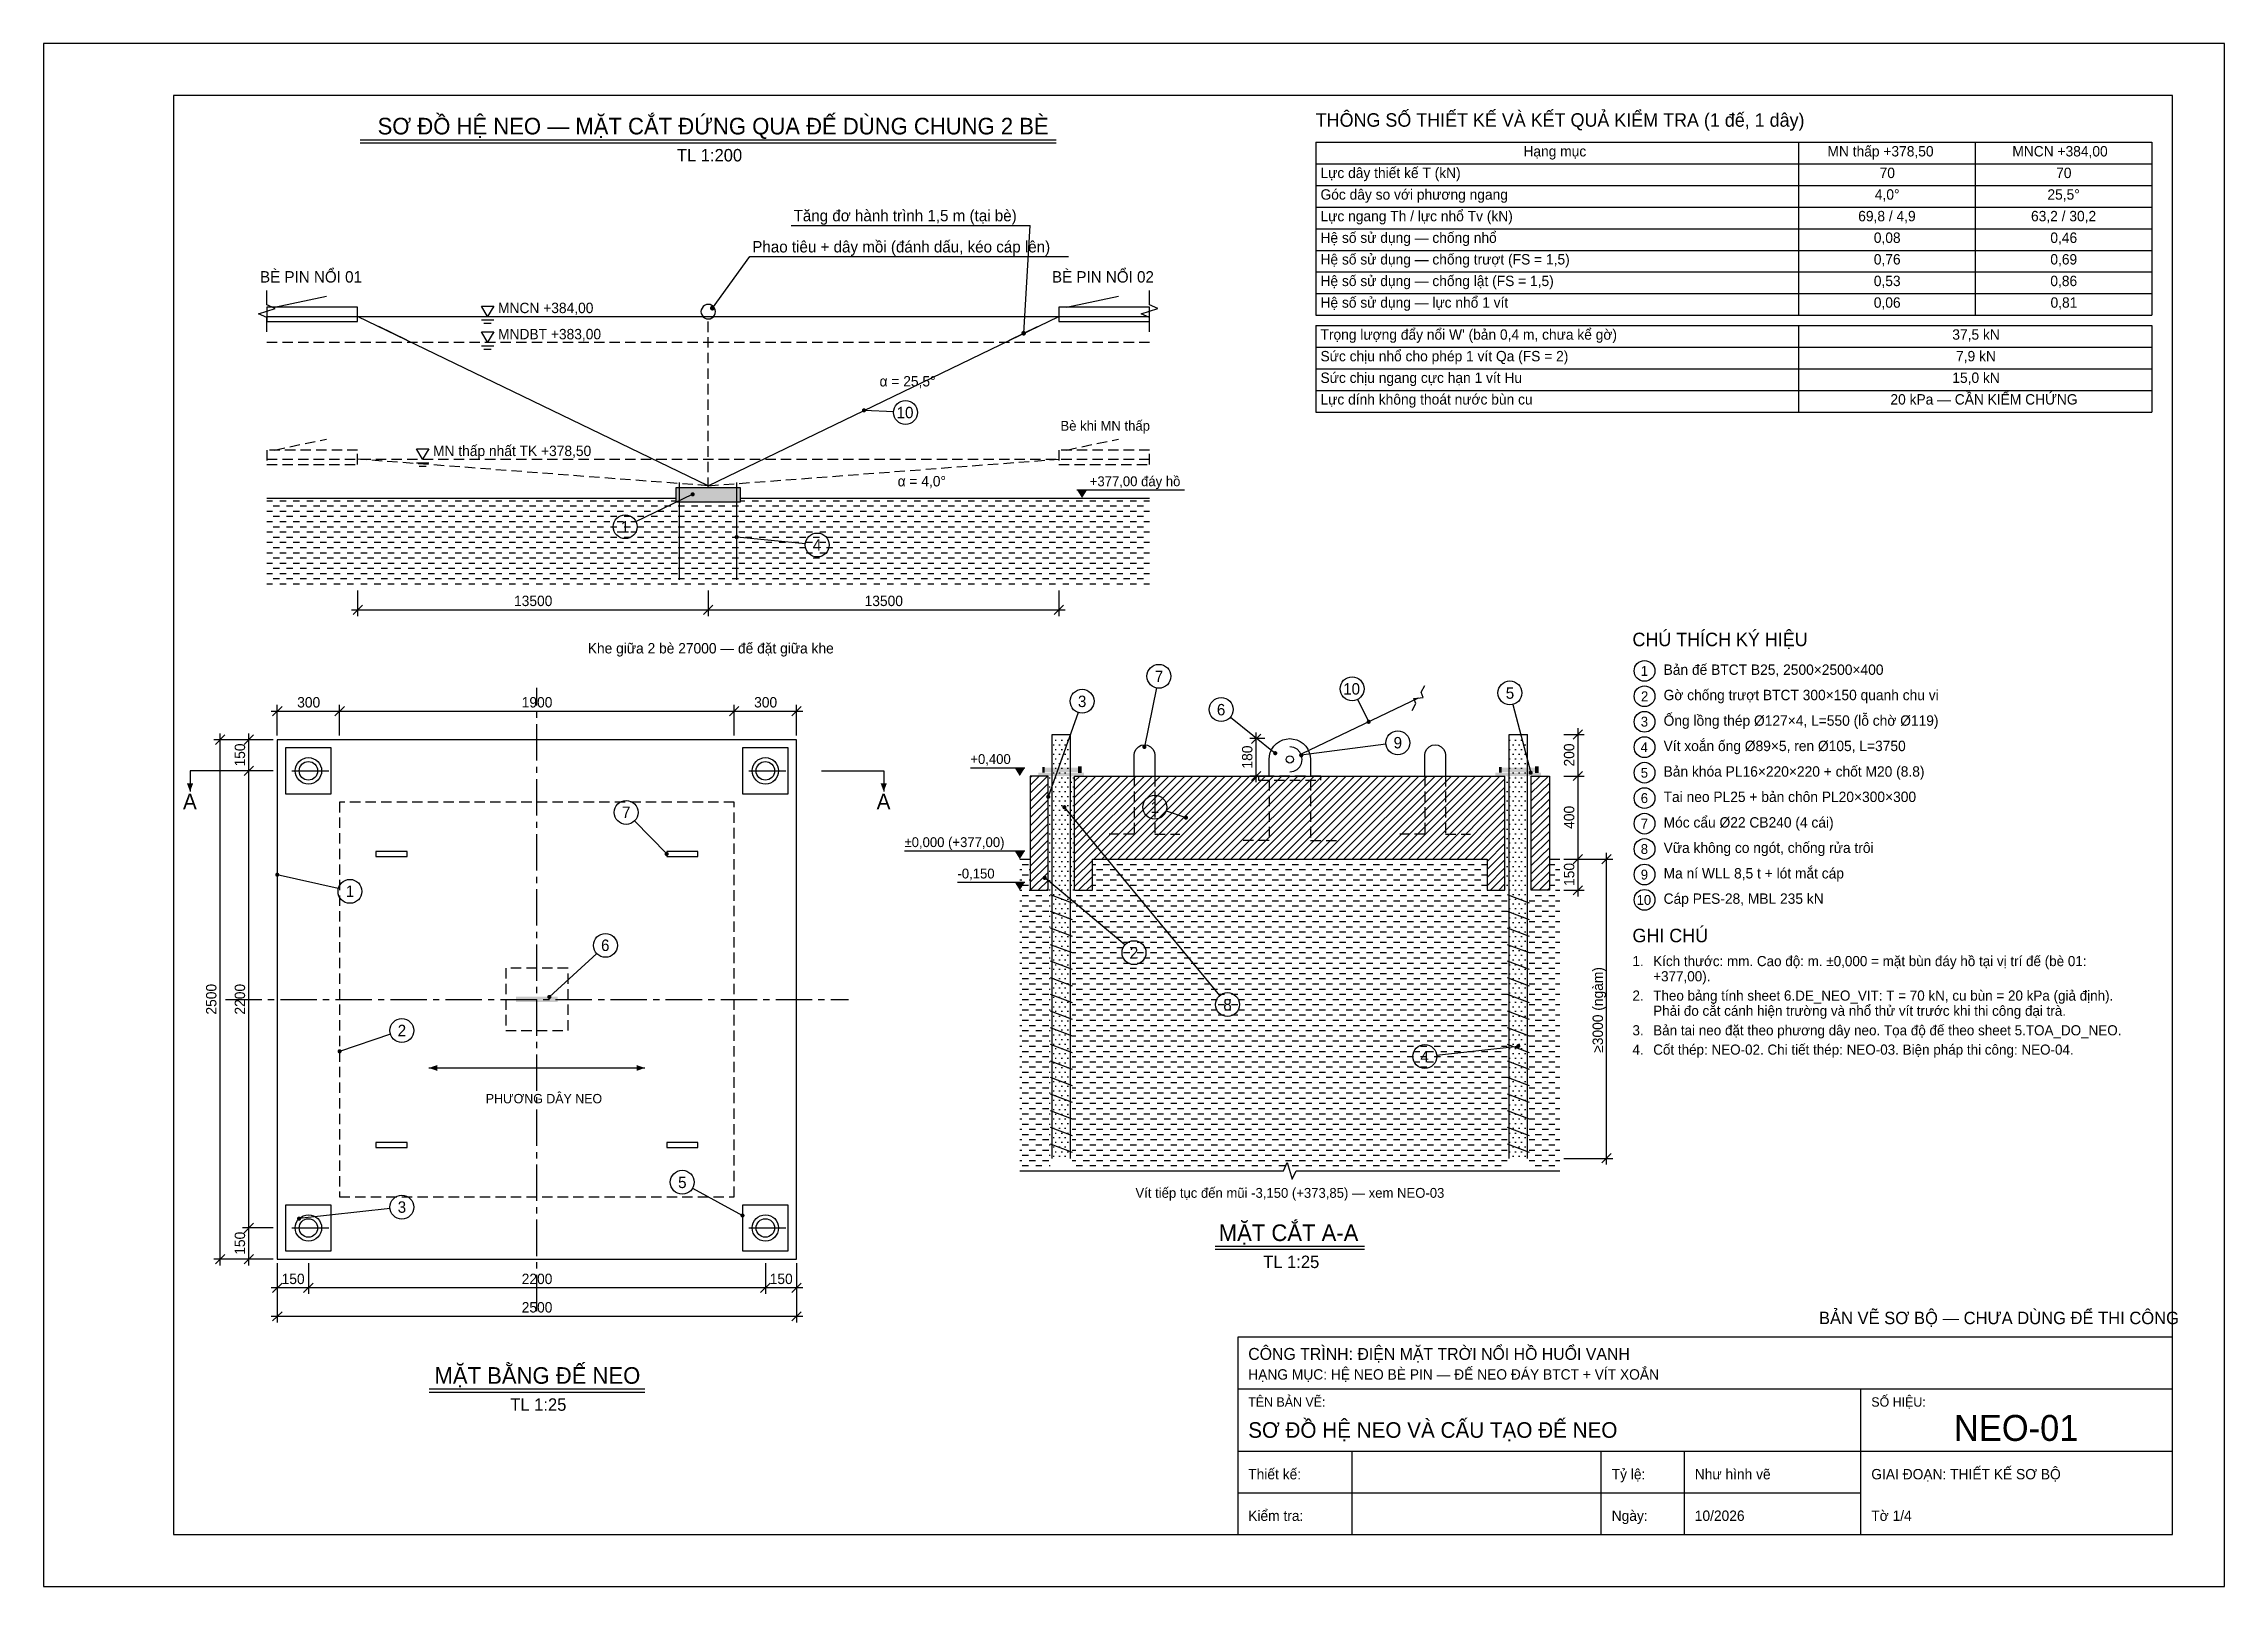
# Model space of a CAD drawing. Extents: x 0 to 45000, y 0 to 7425.
# Drawn here: x 0 to 10500, y 0 to 7425 of the extents above; entities that cross this region are included whole.
import ezdxf

# ---------------------------------------------------------------- set-up
doc = ezdxf.new("R2010")
doc.units = 0
doc.header["$LTSCALE"] = 25
doc.linetypes.add('CENTER', pattern=[10.6, 7, -1.2, 1.2, -1.2])
doc.linetypes.add('DASHED', pattern=[3, 2, -1])
for name, color, linetype in [('AN', 8, 'DASHED'), ('BT', 7, 'CONTINUOUS'), ('BT_N', 7, 'CONTINUOUS'), ('BUN', 32, 'CONTINUOUS'), ('CAP', 6, 'CONTINUOUS'), ('CAP_D', 6, 'DASHED'), ('DIM', 8, 'CONTINUOUS'), ('HATCH', 8, 'CONTINUOUS'), ('HATCH_BUN', 32, 'CONTINUOUS'), ('KHUNG', 7, 'CONTINUOUS'), ('KHUNG_M', 7, 'CONTINUOUS'), ('NUOC', 4, 'CONTINUOUS'), ('NUOC_D', 4, 'DASHED'), ('TB', 8, 'CONTINUOUS'), ('TB_D', 8, 'DASHED'), ('TEXT', 7, 'CONTINUOUS'), ('THEP', 1, 'CONTINUOUS'), ('THEP_D', 1, 'DASHED'), ('THEPHINH', 5, 'CONTINUOUS'), ('THEPHINH_D', 5, 'DASHED'), ('TRUC', 1, 'CENTER'), ('VUA', 8, 'CONTINUOUS')]:
    doc.layers.add(name, color=color, linetype=linetype)
doc.styles.add('VN', font='arial.ttf', dxfattribs={"width": 0.95})

msp = doc.modelspace()

# ---------------------------------------------------------------- texts
at = {"layer": 'TEXT', "style": 'VN', "width": 0.95}
for s, height, p in [('SƠ ĐỒ HỆ NEO — MẶT CẮT ĐỨNG QUA ĐẾ DÙNG CHUNG 2 BÈ', 80, (1608, 6988)), ('THÔNG SỐ THIẾT KẾ VÀ KẾT QUẢ KIỂM TRA (1 đế, 1 dây)', 65, (6125, 7025)), ('Hạng mục', 50, (7125, 6882)), ('MN thấp +378,50', 50, (8589, 6882)), ('MNCN +384,00', 50, (9479, 6882)), ('TL 1:200', 60, (3049, 6858)), ('Lực dây thiết kế T (kN)', 50, (6148, 6778)), ('70', 50, (8840, 6778)), ('70', 50, (9690, 6778)), ('Góc dây so với phương ngang', 50, (6148, 6674)), ('4,0°', 50, (8817, 6674)), ('25,5°', 50, (9648, 6674)), ('Tăng đơ hành trình 1,5 m (tại bè)', 55, (3611, 6570)), ('Lực ngang Th / lực nhổ Tv (kN)', 50, (6148, 6570)), ('69,8 / 4,9', 50, (8737, 6570)), ('63,2 / 30,2', 50, (9569, 6570)), ('Hệ số sử dụng — chống nhổ', 50, (6148, 6466)), ('0,08', 50, (8812, 6466)), ('0,46', 50, (9662, 6466)), ('Phao tiêu + dây mồi (đánh dấu, kéo cáp lên)', 55, (3412, 6420)), ('Hệ số sử dụng — chống trượt (FS = 1,5)', 50, (6148, 6362)), ('0,76', 50, (8812, 6362)), ('0,69', 50, (9662, 6362)), ('BÈ PIN NỔI 01', 55, (1042, 6275)), ('BÈ PIN NỔI 02', 55, (4855, 6275)), ('Hệ số sử dụng — chống lật (FS = 1,5)', 50, (6148, 6258)), ('0,53', 50, (8812, 6258)), ('0,86', 50, (9662, 6258)), ('Hệ số sử dụng — lực nhổ 1 vít', 50, (6148, 6154)), ('0,06', 50, (8812, 6154)), ('0,81', 50, (9663, 6154)), ('MNCN +384,00', 50, (2188, 6128)), ('MNDBT +383,00', 50, (2188, 6002)), ("Trọng lượng đẩy nổi W' (bản 0,4 m, chưa kể gờ)", 50, (6148, 6000)), ('37,5 kN', 50, (9190, 6000)), ('Sức chịu nhổ cho phép 1 vít Qa (FS = 2)', 50, (6148, 5896)), ('7,9 kN', 50, (9208, 5896)), ('α = 25,5°', 50, (4025, 5775)), ('Sức chịu ngang cực hạn 1 vít Hu', 50, (6148, 5792)), ('15,0 kN', 50, (9190, 5792)), ('10', 55, (4107, 5622)), ('Lực dính không thoát nước bùn cu', 50, (6148, 5688)), ('20 kPa — CẦN KIỂM CHỨNG', 50, (8892, 5688)), ('Bè khi MN thấp', 47.5, (4896, 5562)), ('MN thấp nhất TK +378,50', 50, (1875, 5440)), ('α = 4,0°', 50, (4112, 5294)), ('+377,00 đáy hồ', 47.5, (5037, 5295)), ('1', 55, (2780, 5072)), ('4', 55, (3704, 4985)), ('13500', 50, (2265, 4718)), ('13500', 50, (3953, 4718)), ('Khe giữa 2 bè 27000 — đế đặt giữa khe', 50, (2620, 4490)), ('CHÚ THÍCH KÝ HIỆU', 65, (7650, 4525)), ('1', 47.5, (7690, 4382)), ('Bản đế BTCT B25, 2500×2500×400', 50, (7800, 4387)), ('7', 55, (5350, 4352)), ('10', 55, (6257, 4292)), ('5', 55, (7040, 4272)), ('2', 47.5, (7691, 4260)), ('Gờ chống trượt BTCT 300×150 quanh chu vi', 50, (7800, 4265)), ('300', 50, (1221, 4230)), ('1900', 50, (2302, 4230)), ('300', 50, (3421, 4230)), ('3', 55, (4980, 4232)), ('6', 55, (5649, 4192)), ('Ống lồng thép Ø127×4, L=550 (lỗ chờ Ø119)', 50, (7800, 4142)), ('3', 47.5, (7690, 4138)), ('+0,400', 47.5, (4462, 3958)), ('9', 55, (6500, 4033)), ('4', 47.5, (7689, 4015)), ('Vít xoắn ống Ø89×5, ren Ø105, L=3750', 50, (7800, 4020)), ('5', 47.5, (7690, 3892)), ('Bản khóa PL16×220×220 + chốt M20 (8.8)', 50, (7800, 3897)), ('A', 75, (671, 3740)), ('A', 75, (4011, 3740)), ('6', 47.5, (7690, 3770)), ('Tai neo PL25 + bản chôn PL20×300×300', 50, (7800, 3775)), ('7', 55, (2785, 3698)), ('1', 55, (5330, 3722)), ('7', 47.5, (7690, 3647)), ('Móc cẩu Ø22 CB240 (4 cái)', 50, (7800, 3652)), ('±0,000 (+377,00)', 47.5, (4145, 3558)), ('8', 47.5, (7690, 3525)), ('Vữa không co ngót, chống rửa trôi', 50, (7800, 3530)), ('Ma ní WLL 8,5 t + lót mắt cáp', 50, (7800, 3407)), ('1', 55, (1455, 3318)), ('-0,150', 47.5, (4400, 3407)), ('9', 47.5, (7690, 3402)), ('10', 47.5, (7670, 3280)), ('Cáp PES-28, MBL 235 kN', 50, (7800, 3285)), ('GHI CHÚ', 65, (7650, 3100)), ('6', 55, (2684, 3058)), ('2', 55, (5230, 3022)), ('1.', 48.8, (7650, 2985)), ('+377,00).', 48.8, (7750, 2912)), ('Kích thước: mm. Cao độ: m. ±0,000 = mặt bùn đáy hồ tại vị trí đế (bè 01:', 48.75, (7750, 2985)), ('2.', 48.8, (7650, 2819)), ('Theo bảng tính sheet 6.DE_NEO_VIT: T = 70 kN, cu bùn = 20 kPa (giả định).', 48.75, (7750, 2819)), ('8', 55, (5680, 2772)), ('Phải đo cắt cánh hiện trường và nhổ thử vít trước khi thi công đại trà.', 48.75, (7750, 2746)), ('2', 55, (1705, 2648)), ('3.', 48.8, (7650, 2652)), ('Bản tai neo đặt theo phương dây neo. Tọa độ đế theo sheet 5.TOA_DO_NEO.', 48.75, (7750, 2652)), ('4', 55, (6629, 2522)), ('4.', 48.8, (7650, 2559)), ('Cốt thép: NEO-02. Chi tiết thép: NEO-03. Biện pháp thi công: NEO-04.', 48.75, (7750, 2559)), ('PHƯƠNG DÂY NEO', 45, (2129, 2325)), ('5', 55, (3055, 1917)), ('Vít tiếp tục đến mũi -3,150 (+373,85) — xem NEO-03', 47.5, (5257, 1870)), ('3', 55, (1705, 1798)), ('MẶT CẮT A-A', 80, (5658, 1662)), ('TL 1:25', 60, (5872, 1532)), ('150', 50, (1146, 1455)), ('2200', 50, (2302, 1455)), ('150', 50, (3496, 1455)), ('2500', 50, (2302, 1318)), ('BẢN VẼ SƠ BỘ — CHƯA DÙNG ĐỂ THI CÔNG', 60, (8548, 1262)), ('CÔNG TRÌNH: ĐIỆN MẶT TRỜI NỔI HỒ HUỔI VANH', 57.5, (5800, 1090)), ('MẶT BẰNG ĐẾ NEO', 80, (1882, 975)), ('HẠNG MỤC: HỆ NEO BÈ PIN — ĐẾ NEO ĐÁY BTCT + VÍT XOẮN', 50, (5800, 995)), ('TL 1:25', 60, (2247, 845)), ('TÊN BẢN VẼ:', 45, (5800, 865)), ('SỐ HIỆU:', 45, (8800, 865)), ('SƠ ĐỒ HỆ NEO VÀ CẤU TẠO ĐẾ NEO', 75, (5800, 715)), ('NEO-01', 125, (9198, 700)), ('Thiết kế:', 50, (5800, 515)), ('Tỷ lệ:', 50, (7550, 515)), ('Như hình vẽ', 50, (7950, 515)), ('GIAI ĐOẠN: THIẾT KẾ SƠ BỘ', 50, (8800, 515)), ('Kiểm tra:', 50, (5800, 315)), ('Ngày:', 50, (7550, 315)), ('10/2026', 50, (7950, 315)), ('Tờ 1/4', 50, (8800, 315))]:
    msp.add_text(s, height=height, dxfattribs=at).set_placement(p)
for s, p in [('150', (970, 3946)), ('180', (5820, 3936)), ('200', (7370, 3946)), ('400', (7370, 3646)), ('150', (7370, 3371)), ('≥3000 (ngàm)', (7508, 2568)), ('2500', (832, 2752)), ('2200', (970, 2752)), ('150', (970, 1596))]:
    msp.add_text(s, height=50, rotation=90, dxfattribs=at).set_placement(p)

# ---------------------------------------------------------------- linework, layer by layer
at = {"layer": 'AN'}
msp.add_lwpolyline([(1425, 1875), (3325, 1875), (3325, 3775), (1425, 3775)], close=True, dxfattribs=at)
at = {"layer": 'BT'}
msp.add_line((4963, 3900), (7036, 3900), dxfattribs=at)
for points in [[(3044, 5219), (3356, 5219), (3356, 5287), (3044, 5287)], [(1125, 1575), (3625, 1575), (3625, 4075), (1125, 4075)]]:
    msp.add_lwpolyline(points, close=True, dxfattribs=at)
for points in [[(4836, 3900), (4750, 3900), (4750, 3350), (4836, 3350)], [(7163, 3900), (7250, 3900), (7250, 3350), (7163, 3350)], [(4963, 3350), (5050, 3350), (5050, 3500), (6950, 3500), (6950, 3350), (7036, 3350)]]:
    msp.add_lwpolyline(points, dxfattribs=at)
msp.add_solid([(3044, 5219), (3356, 5219), (3044, 5287), (3356, 5287)], dxfattribs=at)
at = {"layer": 'BT_N'}
msp.add_lwpolyline([(4700, 2000), (5970, 2000), (5988, 2040), (6012, 1960), (6030, 2000), (7300, 2000)], dxfattribs=at)
at = {"layer": 'BUN'}
for p, q in [((1075, 5238), (3044, 5238)), ((3356, 5238), (5325, 5238)), ((4700, 3500), (4750, 3500)), ((7250, 3500), (7300, 3500))]:
    msp.add_line(p, q, dxfattribs=at)
at = {"layer": 'CAP'}
for p, q in [((3200, 5297), (1512, 6112)), ((3200, 5297), (4888, 6112)), ((1749, 5998), (1614, 6064)), ((4651, 5998), (4786, 6064)), ((6060, 4009), (6620, 4276))]:
    msp.add_line(p, q, dxfattribs=at)
msp.add_lwpolyline([(3235, 6135), (3234, 6144), (3230, 6152), (3225, 6160), (3217, 6165), (3209, 6169), (3200, 6170), (3191, 6169), (3182, 6165), (3175, 6160), (3170, 6152), (3166, 6144), (3165, 6135), (3166, 6126), (3170, 6118), (3175, 6110), (3182, 6105), (3191, 6101), (3200, 6100), (3209, 6101), (3217, 6105), (3225, 6110), (3230, 6118), (3234, 6126)], close=True, dxfattribs=at)
for points in [[(6590, 4216), (6607, 4249), (6597, 4273), (6643, 4278), (6633, 4303), (6650, 4336)], [(6000, 3920), (6019, 3923), (6035, 3931), (6049, 3945), (6057, 3961), (6060, 3980), (6057, 3999), (6049, 4015), (6035, 4029), (6019, 4037), (6000, 4040)]]:
    msp.add_lwpolyline(points, dxfattribs=at)
at = {"layer": 'CAP_D'}
for q in [(1512, 5425), (4888, 5425)]:
    msp.add_line((3200, 5297), q, dxfattribs=at)
at = {"layer": 'DIM'}
for p, q in [((3599, 6550), (4750, 6550)), ((4719, 6031), (4750, 6550)), ((3220, 6152), (3400, 6400)), ((3400, 6400), (4935, 6400)), ((4093, 5653), (3950, 5660)), ((2852, 5125), (3125, 5256)), ((4975, 5278), (5493, 5278)), ((3668, 5018), (3338, 5050)), ((1512, 4793), (1512, 4670)), ((3200, 4793), (3200, 4670)), ((3200, 4793), (3200, 4670)), ((4888, 4793), (4888, 4670)), ((1482, 4700), (3230, 4700)), ((1490, 4677), (1535, 4723)), ((3170, 4700), (4918, 4700)), ((3178, 4677), (3222, 4723)), ((3178, 4677), (3222, 4723)), ((4865, 4677), (4910, 4723)), ((5358, 4324), (5300, 4040)), ((1095, 4212), (1455, 4212)), ((1102, 4190), (1148, 4235)), ((1125, 4095), (1125, 4242)), ((1395, 4212), (3355, 4212)), ((1402, 4190), (1448, 4235)), ((1402, 4190), (1448, 4235)), ((1425, 4095), (1425, 4242)), ((1425, 4095), (1425, 4242)), ((3295, 4212), (3655, 4212)), ((3302, 4190), (3347, 4235)), ((3302, 4190), (3347, 4235)), ((3325, 4095), (3325, 4242)), ((3325, 4095), (3325, 4242)), ((3602, 4190), (3647, 4235)), ((3625, 4095), (3625, 4242)), ((4981, 4206), (4836, 3800)), ((6326, 4269), (6380, 4161)), ((7074, 4244), (7160, 3916)), ((828, 4052), (872, 4098)), ((850, 1545), (850, 4105)), ((965, 4052), (1010, 4098)), ((988, 3895), (988, 4105)), ((5715, 4184), (5930, 4010)), ((5815, 4057), (5860, 4102)), ((5838, 3870), (5838, 4110)), ((7320, 4100), (7418, 4100)), ((7365, 4078), (7410, 4122)), ((7388, 3870), (7388, 4130)), ((1105, 4075), (820, 4075)), ((1105, 4075), (957, 4075)), ((5880, 4080), (5808, 4080)), ((6463, 4053), (6055, 4000)), ((1105, 3925), (957, 3925)), ((1105, 3925), (957, 3925)), ((965, 3902), (1010, 3948)), ((965, 3902), (1010, 3948)), ((988, 1695), (988, 3955)), ((4462, 3940), (4725, 3940)), ((5880, 3900), (5808, 3900)), ((5815, 3878), (5860, 3922)), ((7320, 3900), (7418, 3900)), ((7320, 3900), (7418, 3900)), ((7365, 3878), (7410, 3922)), ((7365, 3878), (7410, 3922)), ((7388, 3470), (7388, 3930)), ((2845, 3684), (3000, 3525)), ((5663, 2844), (4915, 3750)), ((5405, 3732), (5500, 3700)), ((4145, 3540), (4725, 3540)), ((7320, 3500), (7418, 3500)), ((7320, 3500), (7418, 3500)), ((7320, 3500), (7555, 3500)), ((7365, 3477), (7410, 3522)), ((7365, 3477), (7410, 3522)), ((7388, 3320), (7388, 3530)), ((7503, 3477), (7547, 3522)), ((7525, 2030), (7525, 3530)), ((1419, 3358), (1125, 3425)), ((4400, 3390), (4725, 3390)), ((5206, 3087), (4820, 3410)), ((7365, 3328), (7410, 3372)), ((7320, 3350), (7418, 3350)), ((2663, 3046), (2435, 2837)), ((1670, 2657), (1425, 2575)), ((6707, 2556), (7100, 2600)), ((1855, 2495), (2895, 2495)), ((7320, 2060), (7555, 2060)), ((7503, 2038), (7547, 2083)), ((3125, 1917), (3365, 1785)), ((1668, 1819), (1230, 1770)), ((1105, 1725), (957, 1725)), ((1105, 1725), (957, 1725)), ((965, 1702), (1010, 1748)), ((965, 1702), (1010, 1748)), ((988, 1545), (988, 1755)), ((1105, 1575), (820, 1575)), ((828, 1552), (872, 1598)), ((1105, 1575), (957, 1575)), ((965, 1552), (1010, 1598)), ((1125, 1555), (1125, 1408)), ((1125, 1555), (1125, 1270)), ((1275, 1555), (1275, 1408)), ((1275, 1555), (1275, 1408)), ((3475, 1555), (3475, 1408)), ((3475, 1555), (3475, 1408)), ((3625, 1555), (3625, 1408)), ((3625, 1555), (3625, 1270)), ((1095, 1438), (1305, 1438)), ((1102, 1415), (1148, 1460)), ((1245, 1438), (3505, 1438)), ((1252, 1415), (1298, 1460)), ((1252, 1415), (1298, 1460)), ((3445, 1438), (3655, 1438)), ((3452, 1415), (3498, 1460)), ((3452, 1415), (3498, 1460)), ((3602, 1415), (3647, 1460)), ((1095, 1300), (3655, 1300)), ((1102, 1278), (1148, 1322)), ((3602, 1278), (3647, 1322))]:
    msp.add_line(p, q, dxfattribs=at)
for points, const_width in [([(3226, 6152, 1), (3214, 6152, 1)], 11.2), ([(4724, 6031, 1), (4713, 6031, 1)], 11.2), ([(3955, 5660, 1), (3945, 5660, 1)], 10), ([(3130, 5256, 1), (3120, 5256, 1)], 10), ([(3342, 5050, 1), (3332, 5050, 1)], 10), ([(6385, 4161, 1), (6375, 4161, 1)], 10), ([(5305, 4040, 1), (5295, 4040, 1)], 10), ([(5935, 4010, 1), (5925, 4010, 1)], 10), ([(6060, 4000, 1), (6050, 4000, 1)], 10), ([(7165, 3916, 1), (7155, 3916, 1)], 10), ([(4842, 3800, 1), (4832, 3800, 1)], 10), ([(4920, 3750, 1), (4910, 3750, 1)], 10), ([(5505, 3700, 1), (5495, 3700, 1)], 10), ([(3005, 3525, 1), (2995, 3525, 1)], 10), ([(1130, 3425, 1), (1120, 3425, 1)], 10), ([(4825, 3410, 1), (4815, 3410, 1)], 10), ([(2440, 2837, 1), (2430, 2837, 1)], 10), ([(1430, 2575, 1), (1420, 2575, 1)], 10), ([(7105, 2600, 1), (7095, 2600, 1)], 10), ([(3370, 1785, 1), (3360, 1785, 1)], 10), ([(1235, 1770, 1), (1225, 1770, 1)], 10)]:
    msp.add_lwpolyline(points, format="xyb", close=True, dxfattribs=dict(at, const_width=const_width))
for points in [[(5000, 5238), (4975, 5278), (5025, 5278)], [(4700, 3900), (4675, 3940), (4725, 3940)], [(4700, 3500), (4675, 3540), (4725, 3540)], [(4700, 3350), (4675, 3390), (4725, 3390)]]:
    msp.add_solid(points, dxfattribs=at)
at = {"layer": 'HATCH'}
for p, q in [((4750, 3817), (4833, 3900)), ((4750, 3856), (4794, 3900)), ((4750, 3894), (4756, 3900)), ((4872, 3900), (4872, 3900)), ((4911, 3900), (4911, 3900)), ((4950, 3900), (4950, 3900)), ((4963, 3447), (5417, 3900)), ((4963, 3563), (5300, 3900)), ((4963, 3641), (5222, 3900)), ((4963, 3758), (5106, 3900)), ((4963, 3836), (5028, 3900)), ((4963, 3486), (5378, 3900)), ((4963, 3525), (5339, 3900)), ((4963, 3602), (5261, 3900)), ((4963, 3680), (5183, 3900)), ((4963, 3719), (5145, 3900)), ((4963, 3797), (5067, 3900)), ((4963, 3875), (4989, 3900)), ((5056, 3500), (5456, 3900)), ((5095, 3500), (5495, 3900)), ((5133, 3500), (5533, 3900)), ((5172, 3500), (5572, 3900)), ((5211, 3500), (5611, 3900)), ((5250, 3500), (5650, 3900)), ((5289, 3500), (5689, 3900)), ((5328, 3500), (5728, 3900)), ((5367, 3500), (5767, 3900)), ((5406, 3500), (5806, 3900)), ((5445, 3500), (5845, 3900)), ((5483, 3500), (5883, 3900)), ((5522, 3500), (5922, 3900)), ((5561, 3500), (5961, 3900)), ((5600, 3500), (6000, 3900)), ((5639, 3500), (6039, 3900)), ((5678, 3500), (6078, 3900)), ((5717, 3500), (6117, 3900)), ((5756, 3500), (6156, 3900)), ((5795, 3500), (6195, 3900)), ((5833, 3500), (6233, 3900)), ((5872, 3500), (6272, 3900)), ((5911, 3500), (6311, 3900)), ((5950, 3500), (6350, 3900)), ((5989, 3500), (6389, 3900)), ((6028, 3500), (6428, 3900)), ((6067, 3500), (6467, 3900)), ((6106, 3500), (6506, 3900)), ((6145, 3500), (6545, 3900)), ((6183, 3500), (6583, 3900)), ((6222, 3500), (6622, 3900)), ((6261, 3500), (6661, 3900)), ((6300, 3500), (6700, 3900)), ((6339, 3500), (6739, 3900)), ((6378, 3500), (6778, 3900)), ((6417, 3500), (6817, 3900)), ((6456, 3500), (6856, 3900)), ((6495, 3500), (6895, 3900)), ((6533, 3500), (6933, 3900)), ((6572, 3500), (6972, 3900)), ((6611, 3500), (7011, 3900)), ((6650, 3500), (7036, 3886)), ((7050, 3900), (7050, 3900)), ((7089, 3900), (7089, 3900)), ((7128, 3900), (7128, 3900)), ((7163, 3819), (7245, 3900)), ((7163, 3858), (7206, 3900)), ((7163, 3897), (7167, 3900)), ((4750, 3778), (4836, 3864)), ((4750, 3739), (4836, 3825)), ((4750, 3700), (4836, 3786)), ((6689, 3500), (7036, 3847)), ((6728, 3500), (7036, 3809)), ((7163, 3780), (7250, 3866)), ((7163, 3741), (7250, 3828)), ((7163, 3702), (7250, 3789)), ((4750, 3661), (4836, 3748)), ((4750, 3622), (4836, 3709)), ((6767, 3500), (7036, 3770)), ((6806, 3500), (7036, 3731)), ((6845, 3500), (7036, 3692)), ((7163, 3663), (7250, 3750)), ((7163, 3624), (7250, 3711)), ((4750, 3583), (4836, 3670)), ((4750, 3544), (4836, 3631)), ((4750, 3505), (4836, 3592)), ((6884, 3500), (7036, 3653)), ((6922, 3500), (7036, 3614)), ((6950, 3489), (7036, 3575)), ((7163, 3586), (7250, 3672)), ((7163, 3547), (7250, 3633)), ((7163, 3508), (7250, 3594)), ((4750, 3467), (4836, 3553)), ((4750, 3428), (4836, 3514)), ((4750, 3389), (4836, 3475)), ((4963, 3408), (5050, 3494)), ((6950, 3450), (7036, 3536)), ((6950, 3411), (7036, 3497)), ((7163, 3469), (7250, 3555)), ((7163, 3430), (7250, 3516)), ((7163, 3391), (7250, 3478)), ((4750, 3350), (4836, 3436)), ((4789, 3350), (4836, 3398)), ((4963, 3369), (5050, 3455)), ((4983, 3350), (5050, 3417)), ((5022, 3350), (5050, 3378)), ((6950, 3372), (7036, 3459)), ((6967, 3350), (7036, 3420)), ((7006, 3350), (7036, 3381)), ((7163, 3352), (7250, 3439)), ((7200, 3350), (7250, 3400)), ((7239, 3350), (7250, 3361)), ((4828, 3350), (4836, 3359)), ((4867, 3350), (4867, 3350)), ((4906, 3350), (4906, 3350)), ((4945, 3350), (4945, 3350)), ((7045, 3350), (7045, 3350)), ((7084, 3350), (7084, 3350)), ((7122, 3350), (7122, 3350)), ((7161, 3350), (7161, 3350))]:
    msp.add_line(p, q, dxfattribs=at)
at = {"layer": 'HATCH_BUN'}
for p, q in [((1075, 5225), (1102, 5225)), ((1075, 5175), (1102, 5175)), ((1105, 5200), (1135, 5200)), ((1105, 5150), (1135, 5150)), ((1137, 5225), (1168, 5225)), ((1137, 5175), (1168, 5175)), ((1170, 5200), (1200, 5200)), ((1170, 5150), (1200, 5150)), ((1202, 5225), (1232, 5225)), ((1202, 5175), (1232, 5175)), ((1235, 5200), (1265, 5200)), ((1235, 5150), (1265, 5150)), ((1268, 5225), (1298, 5225)), ((1268, 5175), (1298, 5175)), ((1300, 5200), (1330, 5200)), ((1300, 5150), (1330, 5150)), ((1332, 5225), (1362, 5225)), ((1332, 5175), (1362, 5175)), ((1365, 5200), (1395, 5200)), ((1365, 5150), (1395, 5150)), ((1398, 5225), (1428, 5225)), ((1398, 5175), (1428, 5175)), ((1430, 5200), (1460, 5200)), ((1430, 5150), (1460, 5150)), ((1462, 5225), (1492, 5225)), ((1462, 5175), (1492, 5175)), ((1495, 5200), (1525, 5200)), ((1495, 5150), (1525, 5150)), ((1528, 5225), (1558, 5225)), ((1528, 5175), (1558, 5175)), ((1560, 5200), (1590, 5200)), ((1560, 5150), (1590, 5150)), ((1592, 5225), (1623, 5225)), ((1592, 5175), (1623, 5175)), ((1625, 5200), (1655, 5200)), ((1625, 5150), (1655, 5150)), ((1658, 5225), (1688, 5225)), ((1658, 5175), (1688, 5175)), ((1690, 5200), (1720, 5200)), ((1690, 5150), (1720, 5150)), ((1722, 5225), (1752, 5225)), ((1722, 5175), (1752, 5175)), ((1755, 5200), (1785, 5200)), ((1755, 5150), (1785, 5150)), ((1787, 5225), (1817, 5225)), ((1787, 5175), (1817, 5175)), ((1820, 5200), (1850, 5200)), ((1820, 5150), (1850, 5150)), ((1852, 5225), (1882, 5225)), ((1852, 5175), (1882, 5175)), ((1885, 5200), (1915, 5200)), ((1885, 5150), (1915, 5150)), ((1917, 5225), (1947, 5225)), ((1917, 5175), (1947, 5175)), ((1950, 5200), (1980, 5200)), ((1950, 5150), (1980, 5150)), ((1982, 5225), (2012, 5225)), ((1982, 5175), (2012, 5175)), ((2015, 5200), (2045, 5200)), ((2015, 5150), (2045, 5150)), ((2047, 5225), (2077, 5225)), ((2047, 5175), (2077, 5175)), ((2080, 5200), (2110, 5200)), ((2080, 5150), (2110, 5150)), ((2112, 5225), (2142, 5225)), ((2112, 5175), (2142, 5175)), ((2145, 5200), (2175, 5200)), ((2145, 5150), (2175, 5150)), ((2177, 5225), (2207, 5225)), ((2177, 5175), (2207, 5175)), ((2210, 5200), (2240, 5200)), ((2210, 5150), (2240, 5150)), ((2242, 5225), (2272, 5225)), ((2242, 5175), (2272, 5175)), ((2275, 5200), (2305, 5200)), ((2275, 5150), (2305, 5150)), ((2307, 5225), (2337, 5225)), ((2307, 5175), (2337, 5175)), ((2340, 5200), (2370, 5200)), ((2340, 5150), (2370, 5150)), ((2372, 5225), (2402, 5225)), ((2372, 5175), (2402, 5175)), ((2405, 5200), (2435, 5200)), ((2405, 5150), (2435, 5150)), ((2437, 5225), (2467, 5225)), ((2437, 5175), (2467, 5175)), ((2470, 5200), (2500, 5200)), ((2470, 5150), (2500, 5150)), ((2502, 5225), (2532, 5225)), ((2502, 5175), (2532, 5175)), ((2535, 5200), (2565, 5200)), ((2535, 5150), (2565, 5150)), ((2567, 5225), (2597, 5225)), ((2567, 5175), (2597, 5175)), ((2600, 5200), (2630, 5200)), ((2600, 5150), (2630, 5150)), ((2632, 5225), (2662, 5225)), ((2632, 5175), (2662, 5175)), ((2665, 5200), (2695, 5200)), ((2665, 5150), (2695, 5150)), ((2697, 5225), (2727, 5225)), ((2697, 5175), (2727, 5175)), ((2730, 5200), (2760, 5200)), ((2730, 5150), (2760, 5150)), ((2762, 5225), (2792, 5225)), ((2762, 5175), (2792, 5175)), ((2795, 5200), (2825, 5200)), ((2795, 5150), (2825, 5150)), ((2827, 5225), (2857, 5225)), ((2827, 5175), (2857, 5175)), ((2860, 5200), (2890, 5200)), ((2860, 5150), (2890, 5150)), ((2892, 5225), (2922, 5225)), ((2892, 5175), (2922, 5175)), ((2925, 5200), (2955, 5200)), ((2925, 5150), (2955, 5150)), ((2957, 5225), (2987, 5225)), ((2957, 5175), (2987, 5175)), ((2990, 5200), (3020, 5200)), ((2990, 5150), (3020, 5150)), ((3022, 5225), (3044, 5225)), ((3022, 5175), (3052, 5175)), ((3055, 5200), (3085, 5200)), ((3055, 5150), (3085, 5150)), ((3087, 5175), (3117, 5175)), ((3120, 5200), (3150, 5200)), ((3120, 5150), (3150, 5150)), ((3152, 5175), (3182, 5175)), ((3185, 5200), (3215, 5200)), ((3185, 5150), (3215, 5150)), ((3217, 5175), (3247, 5175)), ((3250, 5200), (3280, 5200)), ((3250, 5150), (3280, 5150)), ((3282, 5175), (3312, 5175)), ((3315, 5200), (3345, 5200)), ((3315, 5150), (3345, 5150)), ((3347, 5175), (3377, 5175)), ((3356, 5225), (3377, 5225)), ((3380, 5200), (3410, 5200)), ((3380, 5150), (3410, 5150)), ((3412, 5225), (3442, 5225)), ((3412, 5175), (3442, 5175)), ((3445, 5200), (3475, 5200)), ((3445, 5150), (3475, 5150)), ((3477, 5175), (3507, 5175)), ((3477, 5225), (3507, 5225)), ((3510, 5200), (3540, 5200)), ((3510, 5150), (3540, 5150)), ((3542, 5225), (3572, 5225)), ((3542, 5175), (3572, 5175)), ((3575, 5200), (3605, 5200)), ((3575, 5150), (3605, 5150)), ((3607, 5225), (3637, 5225)), ((3607, 5175), (3637, 5175)), ((3640, 5200), (3670, 5200)), ((3640, 5150), (3670, 5150)), ((3672, 5225), (3702, 5225)), ((3672, 5175), (3702, 5175)), ((3705, 5200), (3735, 5200)), ((3705, 5150), (3735, 5150)), ((3737, 5225), (3767, 5225)), ((3737, 5175), (3767, 5175)), ((3770, 5200), (3800, 5200)), ((3770, 5150), (3800, 5150)), ((3802, 5225), (3832, 5225)), ((3802, 5175), (3832, 5175)), ((3835, 5200), (3865, 5200)), ((3835, 5150), (3865, 5150)), ((3867, 5225), (3897, 5225)), ((3867, 5175), (3897, 5175)), ((3900, 5200), (3930, 5200)), ((3900, 5150), (3930, 5150)), ((3932, 5225), (3962, 5225)), ((3932, 5175), (3962, 5175)), ((3965, 5200), (3995, 5200)), ((3965, 5150), (3995, 5150)), ((3997, 5225), (4027, 5225)), ((3997, 5175), (4027, 5175)), ((4030, 5200), (4060, 5200)), ((4030, 5150), (4060, 5150)), ((4062, 5225), (4092, 5225)), ((4062, 5175), (4092, 5175)), ((4095, 5200), (4125, 5200)), ((4095, 5150), (4125, 5150)), ((4127, 5225), (4157, 5225)), ((4127, 5175), (4157, 5175)), ((4160, 5200), (4190, 5200)), ((4160, 5150), (4190, 5150)), ((4192, 5225), (4222, 5225)), ((4192, 5175), (4222, 5175)), ((4225, 5200), (4255, 5200)), ((4225, 5150), (4255, 5150)), ((4257, 5225), (4287, 5225)), ((4257, 5175), (4287, 5175)), ((4290, 5200), (4320, 5200)), ((4290, 5150), (4320, 5150)), ((4322, 5225), (4352, 5225)), ((4322, 5175), (4352, 5175)), ((4355, 5200), (4385, 5200)), ((4355, 5150), (4385, 5150)), ((4387, 5225), (4417, 5225)), ((4387, 5175), (4417, 5175)), ((4420, 5200), (4450, 5200)), ((4420, 5150), (4450, 5150)), ((4452, 5225), (4482, 5225)), ((4452, 5175), (4482, 5175)), ((4485, 5200), (4515, 5200)), ((4485, 5150), (4515, 5150)), ((4517, 5225), (4547, 5225)), ((4517, 5175), (4547, 5175)), ((4550, 5200), (4580, 5200)), ((4550, 5150), (4580, 5150)), ((4582, 5225), (4612, 5225)), ((4582, 5175), (4612, 5175)), ((4615, 5200), (4645, 5200)), ((4615, 5150), (4645, 5150)), ((4647, 5225), (4677, 5225)), ((4647, 5175), (4677, 5175)), ((4680, 5200), (4710, 5200)), ((4680, 5150), (4710, 5150)), ((4712, 5225), (4742, 5225)), ((4712, 5175), (4742, 5175)), ((4745, 5200), (4775, 5200)), ((4745, 5150), (4775, 5150)), ((4777, 5225), (4807, 5225)), ((4777, 5175), (4807, 5175)), ((4810, 5200), (4840, 5200)), ((4810, 5150), (4840, 5150)), ((4842, 5225), (4872, 5225)), ((4842, 5175), (4872, 5175)), ((4875, 5200), (4905, 5200)), ((4875, 5150), (4905, 5150)), ((4907, 5225), (4937, 5225)), ((4907, 5175), (4937, 5175)), ((4940, 5200), (4970, 5200)), ((4940, 5150), (4970, 5150)), ((4972, 5225), (5002, 5225)), ((4972, 5175), (5002, 5175)), ((5005, 5200), (5035, 5200)), ((5005, 5150), (5035, 5150)), ((5037, 5225), (5067, 5225)), ((5037, 5175), (5067, 5175)), ((5070, 5200), (5100, 5200)), ((5070, 5150), (5100, 5150)), ((5102, 5225), (5132, 5225)), ((5102, 5175), (5132, 5175)), ((5135, 5200), (5165, 5200)), ((5135, 5150), (5165, 5150)), ((5167, 5225), (5197, 5225)), ((5167, 5175), (5197, 5175)), ((5200, 5200), (5230, 5200)), ((5200, 5150), (5230, 5150)), ((5232, 5225), (5262, 5225)), ((5232, 5175), (5262, 5175)), ((5265, 5200), (5295, 5200)), ((5265, 5150), (5295, 5150)), ((5297, 5225), (5325, 5225)), ((5297, 5175), (5325, 5175)), ((1075, 5125), (1102, 5125)), ((1075, 5075), (1102, 5075)), ((1105, 5100), (1135, 5100)), ((1105, 5050), (1135, 5050)), ((1137, 5125), (1168, 5125)), ((1137, 5075), (1168, 5075)), ((1170, 5100), (1200, 5100)), ((1170, 5050), (1200, 5050)), ((1202, 5125), (1232, 5125)), ((1202, 5075), (1232, 5075)), ((1235, 5100), (1265, 5100)), ((1235, 5050), (1265, 5050)), ((1268, 5125), (1298, 5125)), ((1268, 5075), (1298, 5075)), ((1300, 5100), (1330, 5100)), ((1300, 5050), (1330, 5050)), ((1332, 5125), (1362, 5125)), ((1332, 5075), (1362, 5075)), ((1365, 5100), (1395, 5100)), ((1365, 5050), (1395, 5050)), ((1398, 5125), (1428, 5125)), ((1398, 5075), (1428, 5075)), ((1430, 5100), (1460, 5100)), ((1430, 5050), (1460, 5050)), ((1462, 5125), (1492, 5125)), ((1462, 5075), (1492, 5075)), ((1495, 5100), (1525, 5100)), ((1495, 5050), (1525, 5050)), ((1528, 5125), (1558, 5125)), ((1528, 5075), (1558, 5075)), ((1560, 5100), (1590, 5100)), ((1560, 5050), (1590, 5050)), ((1592, 5125), (1623, 5125)), ((1592, 5075), (1623, 5075)), ((1625, 5100), (1655, 5100)), ((1625, 5050), (1655, 5050)), ((1658, 5125), (1688, 5125)), ((1658, 5075), (1688, 5075)), ((1690, 5100), (1720, 5100)), ((1690, 5050), (1720, 5050)), ((1722, 5125), (1752, 5125)), ((1722, 5075), (1752, 5075)), ((1755, 5100), (1785, 5100)), ((1755, 5050), (1785, 5050)), ((1787, 5125), (1817, 5125)), ((1787, 5075), (1817, 5075)), ((1820, 5100), (1850, 5100)), ((1820, 5050), (1850, 5050)), ((1852, 5125), (1882, 5125)), ((1852, 5075), (1882, 5075)), ((1885, 5100), (1915, 5100)), ((1885, 5050), (1915, 5050)), ((1917, 5125), (1947, 5125)), ((1917, 5075), (1947, 5075)), ((1950, 5100), (1980, 5100)), ((1950, 5050), (1980, 5050)), ((1982, 5125), (2012, 5125)), ((1982, 5075), (2012, 5075)), ((2015, 5100), (2045, 5100)), ((2015, 5050), (2045, 5050)), ((2047, 5125), (2077, 5125)), ((2047, 5075), (2077, 5075)), ((2080, 5100), (2110, 5100)), ((2080, 5050), (2110, 5050)), ((2112, 5125), (2142, 5125)), ((2112, 5075), (2142, 5075)), ((2145, 5100), (2175, 5100)), ((2145, 5050), (2175, 5050)), ((2177, 5125), (2207, 5125)), ((2177, 5075), (2207, 5075)), ((2210, 5100), (2240, 5100)), ((2210, 5050), (2240, 5050)), ((2242, 5125), (2272, 5125)), ((2242, 5075), (2272, 5075)), ((2275, 5100), (2305, 5100)), ((2275, 5050), (2305, 5050)), ((2307, 5125), (2337, 5125)), ((2307, 5075), (2337, 5075)), ((2340, 5100), (2370, 5100)), ((2340, 5050), (2370, 5050)), ((2372, 5125), (2402, 5125)), ((2372, 5075), (2402, 5075)), ((2405, 5100), (2435, 5100)), ((2405, 5050), (2435, 5050)), ((2437, 5125), (2467, 5125)), ((2437, 5075), (2467, 5075)), ((2470, 5100), (2500, 5100)), ((2470, 5050), (2500, 5050)), ((2502, 5125), (2532, 5125)), ((2502, 5075), (2532, 5075)), ((2535, 5100), (2565, 5100)), ((2535, 5050), (2565, 5050)), ((2567, 5125), (2597, 5125)), ((2567, 5075), (2597, 5075)), ((2600, 5100), (2630, 5100)), ((2600, 5050), (2630, 5050)), ((2632, 5125), (2662, 5125)), ((2632, 5075), (2662, 5075)), ((2665, 5100), (2695, 5100)), ((2665, 5050), (2695, 5050)), ((2697, 5125), (2727, 5125)), ((2697, 5075), (2727, 5075)), ((2730, 5100), (2760, 5100)), ((2730, 5050), (2760, 5050)), ((2762, 5125), (2792, 5125)), ((2762, 5075), (2792, 5075)), ((2795, 5100), (2825, 5100)), ((2795, 5050), (2825, 5050)), ((2827, 5125), (2857, 5125)), ((2827, 5075), (2857, 5075)), ((2860, 5100), (2890, 5100)), ((2860, 5050), (2890, 5050)), ((2892, 5125), (2922, 5125)), ((2892, 5075), (2922, 5075)), ((2925, 5100), (2955, 5100)), ((2925, 5050), (2955, 5050)), ((2957, 5125), (2987, 5125)), ((2957, 5075), (2987, 5075)), ((2990, 5100), (3020, 5100)), ((2990, 5050), (3020, 5050)), ((3022, 5125), (3052, 5125)), ((3022, 5075), (3052, 5075)), ((3055, 5100), (3085, 5100)), ((3055, 5050), (3085, 5050)), ((3087, 5125), (3117, 5125)), ((3087, 5075), (3117, 5075)), ((3120, 5100), (3150, 5100)), ((3120, 5050), (3150, 5050)), ((3152, 5125), (3182, 5125)), ((3152, 5075), (3182, 5075)), ((3185, 5100), (3215, 5100)), ((3185, 5050), (3215, 5050)), ((3217, 5125), (3247, 5125)), ((3217, 5075), (3247, 5075)), ((3250, 5100), (3280, 5100)), ((3250, 5050), (3280, 5050)), ((3282, 5125), (3312, 5125)), ((3282, 5075), (3312, 5075)), ((3315, 5100), (3345, 5100)), ((3315, 5050), (3345, 5050)), ((3347, 5125), (3377, 5125)), ((3347, 5075), (3377, 5075)), ((3380, 5100), (3410, 5100)), ((3380, 5050), (3410, 5050)), ((3412, 5125), (3442, 5125)), ((3412, 5075), (3442, 5075)), ((3445, 5100), (3475, 5100)), ((3445, 5050), (3475, 5050)), ((3477, 5125), (3507, 5125)), ((3477, 5075), (3507, 5075)), ((3510, 5100), (3540, 5100)), ((3510, 5050), (3540, 5050)), ((3542, 5125), (3572, 5125)), ((3542, 5075), (3572, 5075)), ((3575, 5100), (3605, 5100)), ((3575, 5050), (3605, 5050)), ((3607, 5125), (3637, 5125)), ((3607, 5075), (3637, 5075)), ((3640, 5100), (3670, 5100)), ((3640, 5050), (3670, 5050)), ((3672, 5125), (3702, 5125)), ((3672, 5075), (3702, 5075)), ((3705, 5100), (3735, 5100)), ((3705, 5050), (3735, 5050)), ((3737, 5125), (3767, 5125)), ((3737, 5075), (3767, 5075)), ((3770, 5100), (3800, 5100)), ((3770, 5050), (3800, 5050)), ((3802, 5125), (3832, 5125)), ((3802, 5075), (3832, 5075)), ((3835, 5100), (3865, 5100)), ((3835, 5050), (3865, 5050)), ((3867, 5125), (3897, 5125)), ((3867, 5075), (3897, 5075)), ((3900, 5100), (3930, 5100)), ((3900, 5050), (3930, 5050)), ((3932, 5125), (3962, 5125)), ((3932, 5075), (3962, 5075)), ((3965, 5100), (3995, 5100)), ((3965, 5050), (3995, 5050)), ((3997, 5125), (4027, 5125)), ((3997, 5075), (4027, 5075)), ((4030, 5100), (4060, 5100)), ((4030, 5050), (4060, 5050)), ((4062, 5125), (4092, 5125)), ((4062, 5075), (4092, 5075)), ((4095, 5100), (4125, 5100)), ((4095, 5050), (4125, 5050)), ((4127, 5125), (4157, 5125)), ((4127, 5075), (4157, 5075)), ((4160, 5100), (4190, 5100)), ((4160, 5050), (4190, 5050)), ((4192, 5125), (4222, 5125)), ((4192, 5075), (4222, 5075)), ((4225, 5100), (4255, 5100)), ((4225, 5050), (4255, 5050)), ((4257, 5125), (4287, 5125)), ((4257, 5075), (4287, 5075)), ((4290, 5100), (4320, 5100)), ((4290, 5050), (4320, 5050)), ((4322, 5125), (4352, 5125)), ((4322, 5075), (4352, 5075)), ((4355, 5100), (4385, 5100)), ((4355, 5050), (4385, 5050)), ((4387, 5125), (4417, 5125)), ((4387, 5075), (4417, 5075)), ((4420, 5100), (4450, 5100)), ((4420, 5050), (4450, 5050)), ((4452, 5125), (4482, 5125)), ((4452, 5075), (4482, 5075)), ((4485, 5100), (4515, 5100)), ((4485, 5050), (4515, 5050)), ((4517, 5125), (4547, 5125)), ((4517, 5075), (4547, 5075)), ((4550, 5100), (4580, 5100)), ((4550, 5050), (4580, 5050)), ((4582, 5125), (4612, 5125)), ((4582, 5075), (4612, 5075)), ((4615, 5100), (4645, 5100)), ((4615, 5050), (4645, 5050)), ((4647, 5125), (4677, 5125)), ((4647, 5075), (4677, 5075)), ((4680, 5100), (4710, 5100)), ((4680, 5050), (4710, 5050)), ((4712, 5125), (4742, 5125)), ((4712, 5075), (4742, 5075)), ((4745, 5100), (4775, 5100)), ((4745, 5050), (4775, 5050)), ((4777, 5125), (4807, 5125)), ((4777, 5075), (4807, 5075)), ((4810, 5100), (4840, 5100)), ((4810, 5050), (4840, 5050)), ((4842, 5125), (4872, 5125)), ((4842, 5075), (4872, 5075)), ((4875, 5100), (4905, 5100)), ((4875, 5050), (4905, 5050)), ((4907, 5125), (4937, 5125)), ((4907, 5075), (4937, 5075)), ((4940, 5100), (4970, 5100)), ((4940, 5050), (4970, 5050)), ((4972, 5125), (5002, 5125)), ((4972, 5075), (5002, 5075)), ((5005, 5100), (5035, 5100)), ((5005, 5050), (5035, 5050)), ((5037, 5125), (5067, 5125)), ((5037, 5075), (5067, 5075)), ((5070, 5100), (5100, 5100)), ((5070, 5050), (5100, 5050)), ((5102, 5125), (5132, 5125)), ((5102, 5075), (5132, 5075)), ((5135, 5100), (5165, 5100)), ((5135, 5050), (5165, 5050)), ((5167, 5125), (5197, 5125)), ((5167, 5075), (5197, 5075)), ((5200, 5100), (5230, 5100)), ((5200, 5050), (5230, 5050)), ((5232, 5125), (5262, 5125)), ((5232, 5075), (5262, 5075)), ((5265, 5100), (5295, 5100)), ((5265, 5050), (5295, 5050)), ((5297, 5125), (5325, 5125)), ((5297, 5075), (5325, 5075)), ((1075, 5025), (1102, 5025)), ((1075, 4975), (1102, 4975)), ((1105, 5000), (1135, 5000)), ((1105, 4950), (1135, 4950)), ((1137, 5025), (1168, 5025)), ((1137, 4975), (1168, 4975)), ((1170, 5000), (1200, 5000)), ((1170, 4950), (1200, 4950)), ((1202, 5025), (1232, 5025)), ((1202, 4975), (1232, 4975)), ((1235, 5000), (1265, 5000)), ((1235, 4950), (1265, 4950)), ((1268, 5025), (1298, 5025)), ((1268, 4975), (1298, 4975)), ((1300, 5000), (1330, 5000)), ((1300, 4950), (1330, 4950)), ((1332, 5025), (1362, 5025)), ((1332, 4975), (1362, 4975)), ((1365, 5000), (1395, 5000)), ((1365, 4950), (1395, 4950)), ((1398, 5025), (1428, 5025)), ((1398, 4975), (1428, 4975)), ((1430, 5000), (1460, 5000)), ((1430, 4950), (1460, 4950)), ((1462, 5025), (1492, 5025)), ((1462, 4975), (1492, 4975)), ((1495, 5000), (1525, 5000)), ((1495, 4950), (1525, 4950)), ((1528, 5025), (1558, 5025)), ((1528, 4975), (1558, 4975)), ((1560, 5000), (1590, 5000)), ((1560, 4950), (1590, 4950)), ((1592, 5025), (1623, 5025)), ((1592, 4975), (1623, 4975)), ((1625, 5000), (1655, 5000)), ((1625, 4950), (1655, 4950)), ((1658, 5025), (1688, 5025)), ((1658, 4975), (1688, 4975)), ((1690, 5000), (1720, 5000)), ((1690, 4950), (1720, 4950)), ((1722, 5025), (1752, 5025)), ((1722, 4975), (1752, 4975)), ((1755, 5000), (1785, 5000)), ((1755, 4950), (1785, 4950)), ((1787, 5025), (1817, 5025)), ((1787, 4975), (1817, 4975)), ((1820, 5000), (1850, 5000)), ((1820, 4950), (1850, 4950)), ((1852, 5025), (1882, 5025)), ((1852, 4975), (1882, 4975)), ((1885, 5000), (1915, 5000)), ((1885, 4950), (1915, 4950)), ((1917, 5025), (1947, 5025)), ((1917, 4975), (1947, 4975)), ((1950, 5000), (1980, 5000)), ((1950, 4950), (1980, 4950)), ((1982, 5025), (2012, 5025)), ((1982, 4975), (2012, 4975)), ((2015, 5000), (2045, 5000)), ((2015, 4950), (2045, 4950)), ((2047, 5025), (2077, 5025)), ((2047, 4975), (2077, 4975)), ((2080, 5000), (2110, 5000)), ((2080, 4950), (2110, 4950)), ((2112, 5025), (2142, 5025)), ((2112, 4975), (2142, 4975)), ((2145, 5000), (2175, 5000)), ((2145, 4950), (2175, 4950)), ((2177, 5025), (2207, 5025)), ((2177, 4975), (2207, 4975)), ((2210, 5000), (2240, 5000)), ((2210, 4950), (2240, 4950)), ((2242, 5025), (2272, 5025)), ((2242, 4975), (2272, 4975)), ((2275, 5000), (2305, 5000)), ((2275, 4950), (2305, 4950)), ((2307, 5025), (2337, 5025)), ((2307, 4975), (2337, 4975)), ((2340, 5000), (2370, 5000)), ((2340, 4950), (2370, 4950)), ((2372, 5025), (2402, 5025)), ((2372, 4975), (2402, 4975)), ((2405, 5000), (2435, 5000)), ((2405, 4950), (2435, 4950)), ((2437, 5025), (2467, 5025)), ((2437, 4975), (2467, 4975)), ((2470, 5000), (2500, 5000)), ((2470, 4950), (2500, 4950)), ((2502, 5025), (2532, 5025)), ((2502, 4975), (2532, 4975)), ((2535, 5000), (2565, 5000)), ((2535, 4950), (2565, 4950)), ((2567, 5025), (2597, 5025)), ((2567, 4975), (2597, 4975)), ((2600, 5000), (2630, 5000)), ((2600, 4950), (2630, 4950)), ((2632, 5025), (2662, 5025)), ((2632, 4975), (2662, 4975)), ((2665, 5000), (2695, 5000)), ((2665, 4950), (2695, 4950)), ((2697, 5025), (2727, 5025)), ((2697, 4975), (2727, 4975)), ((2730, 5000), (2760, 5000)), ((2730, 4950), (2760, 4950)), ((2762, 5025), (2792, 5025)), ((2762, 4975), (2792, 4975)), ((2795, 5000), (2825, 5000)), ((2795, 4950), (2825, 4950)), ((2827, 5025), (2857, 5025)), ((2827, 4975), (2857, 4975)), ((2860, 5000), (2890, 5000)), ((2860, 4950), (2890, 4950)), ((2892, 5025), (2922, 5025)), ((2892, 4975), (2922, 4975)), ((2925, 5000), (2955, 5000)), ((2925, 4950), (2955, 4950)), ((2957, 5025), (2987, 5025)), ((2957, 4975), (2987, 4975)), ((2990, 5000), (3020, 5000)), ((2990, 4950), (3020, 4950)), ((3022, 5025), (3052, 5025)), ((3022, 4975), (3052, 4975)), ((3055, 5000), (3085, 5000)), ((3055, 4950), (3085, 4950)), ((3087, 5025), (3117, 5025)), ((3087, 4975), (3117, 4975)), ((3120, 5000), (3150, 5000)), ((3120, 4950), (3150, 4950)), ((3152, 5025), (3182, 5025)), ((3152, 4975), (3182, 4975)), ((3185, 5000), (3215, 5000)), ((3185, 4950), (3215, 4950)), ((3217, 5025), (3247, 5025)), ((3217, 4975), (3247, 4975)), ((3250, 5000), (3280, 5000)), ((3250, 4950), (3280, 4950)), ((3282, 5025), (3312, 5025)), ((3282, 4975), (3312, 4975)), ((3315, 5000), (3345, 5000)), ((3315, 4950), (3345, 4950)), ((3347, 5025), (3377, 5025)), ((3347, 4975), (3377, 4975)), ((3380, 5000), (3410, 5000)), ((3380, 4950), (3410, 4950)), ((3412, 5025), (3442, 5025)), ((3412, 4975), (3442, 4975)), ((3445, 5000), (3475, 5000)), ((3445, 4950), (3475, 4950)), ((3477, 5025), (3507, 5025)), ((3477, 4975), (3507, 4975)), ((3510, 5000), (3540, 5000)), ((3510, 4950), (3540, 4950)), ((3542, 5025), (3572, 5025)), ((3542, 4975), (3572, 4975)), ((3575, 5000), (3605, 5000)), ((3575, 4950), (3605, 4950)), ((3607, 5025), (3637, 5025)), ((3607, 4975), (3637, 4975)), ((3640, 5000), (3670, 5000)), ((3640, 4950), (3670, 4950)), ((3672, 5025), (3702, 5025)), ((3672, 4975), (3702, 4975)), ((3705, 5000), (3735, 5000)), ((3705, 4950), (3735, 4950)), ((3737, 5025), (3767, 5025)), ((3737, 4975), (3767, 4975)), ((3770, 5000), (3800, 5000)), ((3770, 4950), (3800, 4950)), ((3802, 5025), (3832, 5025)), ((3802, 4975), (3832, 4975)), ((3835, 5000), (3865, 5000)), ((3835, 4950), (3865, 4950)), ((3867, 5025), (3897, 5025)), ((3867, 4975), (3897, 4975)), ((3900, 5000), (3930, 5000)), ((3900, 4950), (3930, 4950)), ((3932, 5025), (3962, 5025)), ((3932, 4975), (3962, 4975)), ((3965, 5000), (3995, 5000)), ((3965, 4950), (3995, 4950)), ((3997, 5025), (4027, 5025)), ((3997, 4975), (4027, 4975)), ((4030, 5000), (4060, 5000)), ((4030, 4950), (4060, 4950)), ((4062, 5025), (4092, 5025)), ((4062, 4975), (4092, 4975)), ((4095, 5000), (4125, 5000)), ((4095, 4950), (4125, 4950)), ((4127, 5025), (4157, 5025)), ((4127, 4975), (4157, 4975)), ((4160, 5000), (4190, 5000)), ((4160, 4950), (4190, 4950)), ((4192, 5025), (4222, 5025)), ((4192, 4975), (4222, 4975)), ((4225, 5000), (4255, 5000)), ((4225, 4950), (4255, 4950)), ((4257, 5025), (4287, 5025)), ((4257, 4975), (4287, 4975)), ((4290, 5000), (4320, 5000)), ((4290, 4950), (4320, 4950)), ((4322, 5025), (4352, 5025)), ((4322, 4975), (4352, 4975)), ((4355, 5000), (4385, 5000)), ((4355, 4950), (4385, 4950)), ((4387, 5025), (4417, 5025)), ((4387, 4975), (4417, 4975)), ((4420, 5000), (4450, 5000)), ((4420, 4950), (4450, 4950)), ((4452, 5025), (4482, 5025)), ((4452, 4975), (4482, 4975)), ((4485, 5000), (4515, 5000)), ((4485, 4950), (4515, 4950)), ((4517, 5025), (4547, 5025)), ((4517, 4975), (4547, 4975)), ((4550, 5000), (4580, 5000)), ((4550, 4950), (4580, 4950)), ((4582, 5025), (4612, 5025)), ((4582, 4975), (4612, 4975)), ((4615, 5000), (4645, 5000)), ((4615, 4950), (4645, 4950)), ((4647, 5025), (4677, 5025)), ((4647, 4975), (4677, 4975)), ((4680, 5000), (4710, 5000)), ((4680, 4950), (4710, 4950)), ((4712, 5025), (4742, 5025)), ((4712, 4975), (4742, 4975)), ((4745, 5000), (4775, 5000)), ((4745, 4950), (4775, 4950)), ((4777, 5025), (4807, 5025)), ((4777, 4975), (4807, 4975)), ((4810, 5000), (4840, 5000)), ((4810, 4950), (4840, 4950)), ((4842, 5025), (4872, 5025)), ((4842, 4975), (4872, 4975)), ((4875, 5000), (4905, 5000)), ((4875, 4950), (4905, 4950)), ((4907, 5025), (4937, 5025)), ((4907, 4975), (4937, 4975)), ((4940, 5000), (4970, 5000)), ((4940, 4950), (4970, 4950)), ((4972, 5025), (5002, 5025)), ((4972, 4975), (5002, 4975)), ((5005, 5000), (5035, 5000)), ((5005, 4950), (5035, 4950)), ((5037, 5025), (5067, 5025)), ((5037, 4975), (5067, 4975)), ((5070, 5000), (5100, 5000)), ((5070, 4950), (5100, 4950)), ((5102, 5025), (5132, 5025)), ((5102, 4975), (5132, 4975)), ((5135, 5000), (5165, 5000)), ((5135, 4950), (5165, 4950)), ((5167, 5025), (5197, 5025)), ((5167, 4975), (5197, 4975)), ((5200, 5000), (5230, 5000)), ((5200, 4950), (5230, 4950)), ((5232, 5025), (5262, 5025)), ((5232, 4975), (5262, 4975)), ((5265, 5000), (5295, 5000)), ((5265, 4950), (5295, 4950)), ((5297, 5025), (5325, 5025)), ((5297, 4975), (5325, 4975)), ((1075, 4925), (1102, 4925)), ((1075, 4875), (1102, 4875)), ((1105, 4900), (1135, 4900)), ((1105, 4850), (1135, 4850)), ((1137, 4925), (1168, 4925)), ((1137, 4875), (1168, 4875)), ((1170, 4900), (1200, 4900)), ((1170, 4850), (1200, 4850)), ((1202, 4925), (1232, 4925)), ((1202, 4875), (1232, 4875)), ((1235, 4900), (1265, 4900)), ((1235, 4850), (1265, 4850)), ((1268, 4925), (1298, 4925)), ((1268, 4875), (1298, 4875)), ((1300, 4900), (1330, 4900)), ((1300, 4850), (1330, 4850)), ((1332, 4925), (1362, 4925)), ((1332, 4875), (1362, 4875)), ((1365, 4900), (1395, 4900)), ((1365, 4850), (1395, 4850)), ((1398, 4925), (1428, 4925)), ((1398, 4875), (1428, 4875)), ((1430, 4900), (1460, 4900)), ((1430, 4850), (1460, 4850)), ((1462, 4925), (1492, 4925)), ((1462, 4875), (1492, 4875)), ((1495, 4900), (1525, 4900)), ((1495, 4850), (1525, 4850)), ((1528, 4925), (1558, 4925)), ((1528, 4875), (1558, 4875)), ((1560, 4900), (1590, 4900)), ((1560, 4850), (1590, 4850)), ((1592, 4925), (1623, 4925)), ((1592, 4875), (1623, 4875)), ((1625, 4900), (1655, 4900)), ((1625, 4850), (1655, 4850)), ((1658, 4925), (1688, 4925)), ((1658, 4875), (1688, 4875)), ((1690, 4900), (1720, 4900)), ((1690, 4850), (1720, 4850)), ((1722, 4925), (1752, 4925)), ((1722, 4875), (1752, 4875)), ((1755, 4900), (1785, 4900)), ((1755, 4850), (1785, 4850)), ((1787, 4925), (1817, 4925)), ((1787, 4875), (1817, 4875)), ((1820, 4900), (1850, 4900)), ((1820, 4850), (1850, 4850)), ((1852, 4925), (1882, 4925)), ((1852, 4875), (1882, 4875)), ((1885, 4900), (1915, 4900)), ((1885, 4850), (1915, 4850)), ((1917, 4925), (1947, 4925)), ((1917, 4875), (1947, 4875)), ((1950, 4900), (1980, 4900)), ((1950, 4850), (1980, 4850)), ((1982, 4925), (2012, 4925)), ((1982, 4875), (2012, 4875)), ((2015, 4900), (2045, 4900)), ((2015, 4850), (2045, 4850)), ((2047, 4925), (2077, 4925)), ((2047, 4875), (2077, 4875)), ((2080, 4900), (2110, 4900)), ((2080, 4850), (2110, 4850)), ((2112, 4925), (2142, 4925)), ((2112, 4875), (2142, 4875)), ((2145, 4900), (2175, 4900)), ((2145, 4850), (2175, 4850)), ((2177, 4925), (2207, 4925)), ((2177, 4875), (2207, 4875)), ((2210, 4900), (2240, 4900)), ((2210, 4850), (2240, 4850)), ((2242, 4925), (2272, 4925)), ((2242, 4875), (2272, 4875)), ((2275, 4900), (2305, 4900)), ((2275, 4850), (2305, 4850)), ((2307, 4925), (2337, 4925)), ((2307, 4875), (2337, 4875)), ((2340, 4900), (2370, 4900)), ((2340, 4850), (2370, 4850)), ((2372, 4925), (2402, 4925)), ((2372, 4875), (2402, 4875)), ((2405, 4900), (2435, 4900)), ((2405, 4850), (2435, 4850)), ((2437, 4925), (2467, 4925)), ((2437, 4875), (2467, 4875)), ((2470, 4900), (2500, 4900)), ((2470, 4850), (2500, 4850)), ((2502, 4925), (2532, 4925)), ((2502, 4875), (2532, 4875)), ((2535, 4900), (2565, 4900)), ((2535, 4850), (2565, 4850)), ((2567, 4925), (2597, 4925)), ((2567, 4875), (2597, 4875)), ((2600, 4900), (2630, 4900)), ((2600, 4850), (2630, 4850)), ((2632, 4925), (2662, 4925)), ((2632, 4875), (2662, 4875)), ((2665, 4900), (2695, 4900)), ((2665, 4850), (2695, 4850)), ((2697, 4925), (2727, 4925)), ((2697, 4875), (2727, 4875)), ((2730, 4900), (2760, 4900)), ((2730, 4850), (2760, 4850)), ((2762, 4925), (2792, 4925)), ((2762, 4875), (2792, 4875)), ((2795, 4900), (2825, 4900)), ((2795, 4850), (2825, 4850)), ((2827, 4925), (2857, 4925)), ((2827, 4875), (2857, 4875)), ((2860, 4900), (2890, 4900)), ((2860, 4850), (2890, 4850)), ((2892, 4925), (2922, 4925)), ((2892, 4875), (2922, 4875)), ((2925, 4900), (2955, 4900)), ((2925, 4850), (2955, 4850)), ((2957, 4925), (2987, 4925)), ((2957, 4875), (2987, 4875)), ((2990, 4900), (3020, 4900)), ((2990, 4850), (3020, 4850)), ((3022, 4925), (3052, 4925)), ((3022, 4875), (3052, 4875)), ((3055, 4900), (3085, 4900)), ((3055, 4850), (3085, 4850)), ((3087, 4925), (3117, 4925)), ((3087, 4875), (3117, 4875)), ((3120, 4900), (3150, 4900)), ((3120, 4850), (3150, 4850)), ((3152, 4925), (3182, 4925)), ((3152, 4875), (3182, 4875)), ((3185, 4900), (3215, 4900)), ((3185, 4850), (3215, 4850)), ((3217, 4925), (3247, 4925)), ((3217, 4875), (3247, 4875)), ((3250, 4900), (3280, 4900)), ((3250, 4850), (3280, 4850)), ((3282, 4925), (3312, 4925)), ((3282, 4875), (3312, 4875)), ((3315, 4900), (3345, 4900)), ((3315, 4850), (3345, 4850)), ((3347, 4925), (3377, 4925)), ((3347, 4875), (3377, 4875)), ((3380, 4900), (3410, 4900)), ((3380, 4850), (3410, 4850)), ((3412, 4925), (3442, 4925)), ((3412, 4875), (3442, 4875)), ((3445, 4900), (3475, 4900)), ((3445, 4850), (3475, 4850)), ((3477, 4925), (3507, 4925)), ((3477, 4875), (3507, 4875)), ((3510, 4900), (3540, 4900)), ((3510, 4850), (3540, 4850)), ((3542, 4925), (3572, 4925)), ((3542, 4875), (3572, 4875)), ((3575, 4900), (3605, 4900)), ((3575, 4850), (3605, 4850)), ((3607, 4925), (3637, 4925)), ((3607, 4875), (3637, 4875)), ((3640, 4900), (3670, 4900)), ((3640, 4850), (3670, 4850)), ((3672, 4925), (3702, 4925)), ((3672, 4875), (3702, 4875)), ((3705, 4900), (3735, 4900)), ((3705, 4850), (3735, 4850)), ((3737, 4925), (3767, 4925)), ((3737, 4875), (3767, 4875)), ((3770, 4900), (3800, 4900)), ((3770, 4850), (3800, 4850)), ((3802, 4925), (3832, 4925)), ((3802, 4875), (3832, 4875)), ((3835, 4900), (3865, 4900)), ((3835, 4850), (3865, 4850)), ((3867, 4925), (3897, 4925)), ((3867, 4875), (3897, 4875)), ((3900, 4900), (3930, 4900)), ((3900, 4850), (3930, 4850)), ((3932, 4925), (3962, 4925)), ((3932, 4875), (3962, 4875)), ((3965, 4900), (3995, 4900)), ((3965, 4850), (3995, 4850)), ((3997, 4925), (4027, 4925)), ((3997, 4875), (4027, 4875)), ((4030, 4900), (4060, 4900)), ((4030, 4850), (4060, 4850)), ((4062, 4925), (4092, 4925)), ((4062, 4875), (4092, 4875)), ((4095, 4900), (4125, 4900)), ((4095, 4850), (4125, 4850)), ((4127, 4925), (4157, 4925)), ((4127, 4875), (4157, 4875)), ((4160, 4900), (4190, 4900)), ((4160, 4850), (4190, 4850)), ((4192, 4925), (4222, 4925)), ((4192, 4875), (4222, 4875)), ((4225, 4900), (4255, 4900)), ((4225, 4850), (4255, 4850)), ((4257, 4925), (4287, 4925)), ((4257, 4875), (4287, 4875)), ((4290, 4900), (4320, 4900)), ((4290, 4850), (4320, 4850)), ((4322, 4925), (4352, 4925)), ((4322, 4875), (4352, 4875)), ((4355, 4900), (4385, 4900)), ((4355, 4850), (4385, 4850)), ((4387, 4925), (4417, 4925)), ((4387, 4875), (4417, 4875)), ((4420, 4900), (4450, 4900)), ((4420, 4850), (4450, 4850)), ((4452, 4925), (4482, 4925)), ((4452, 4875), (4482, 4875)), ((4485, 4900), (4515, 4900)), ((4485, 4850), (4515, 4850)), ((4517, 4925), (4547, 4925)), ((4517, 4875), (4547, 4875)), ((4550, 4900), (4580, 4900)), ((4550, 4850), (4580, 4850)), ((4582, 4925), (4612, 4925)), ((4582, 4875), (4612, 4875)), ((4615, 4900), (4645, 4900)), ((4615, 4850), (4645, 4850)), ((4647, 4925), (4677, 4925)), ((4647, 4875), (4677, 4875)), ((4680, 4900), (4710, 4900)), ((4680, 4850), (4710, 4850)), ((4712, 4925), (4742, 4925)), ((4712, 4875), (4742, 4875)), ((4745, 4900), (4775, 4900)), ((4745, 4850), (4775, 4850)), ((4777, 4925), (4807, 4925)), ((4777, 4875), (4807, 4875)), ((4810, 4900), (4840, 4900)), ((4810, 4850), (4840, 4850)), ((4842, 4925), (4872, 4925)), ((4842, 4875), (4872, 4875)), ((4875, 4900), (4905, 4900)), ((4875, 4850), (4905, 4850)), ((4907, 4925), (4937, 4925)), ((4907, 4875), (4937, 4875)), ((4940, 4900), (4970, 4900)), ((4940, 4850), (4970, 4850)), ((4972, 4925), (5002, 4925)), ((4972, 4875), (5002, 4875)), ((5005, 4900), (5035, 4900)), ((5005, 4850), (5035, 4850)), ((5037, 4925), (5067, 4925)), ((5037, 4875), (5067, 4875)), ((5070, 4900), (5100, 4900)), ((5070, 4850), (5100, 4850)), ((5102, 4925), (5132, 4925)), ((5102, 4875), (5132, 4875)), ((5135, 4900), (5165, 4900)), ((5135, 4850), (5165, 4850)), ((5167, 4925), (5197, 4925)), ((5167, 4875), (5197, 4875)), ((5200, 4900), (5230, 4900)), ((5200, 4850), (5230, 4850)), ((5232, 4925), (5262, 4925)), ((5232, 4875), (5262, 4875)), ((5265, 4900), (5295, 4900)), ((5265, 4850), (5295, 4850)), ((5297, 4925), (5325, 4925)), ((5297, 4875), (5325, 4875)), ((1075, 4825), (1102, 4825)), ((1137, 4825), (1168, 4825)), ((1202, 4825), (1232, 4825)), ((1268, 4825), (1298, 4825)), ((1332, 4825), (1362, 4825)), ((1398, 4825), (1428, 4825)), ((1462, 4825), (1492, 4825)), ((1528, 4825), (1558, 4825)), ((1592, 4825), (1623, 4825)), ((1658, 4825), (1688, 4825)), ((1722, 4825), (1752, 4825)), ((1787, 4825), (1817, 4825)), ((1852, 4825), (1882, 4825)), ((1917, 4825), (1947, 4825)), ((1982, 4825), (2012, 4825)), ((2047, 4825), (2077, 4825)), ((2112, 4825), (2142, 4825)), ((2177, 4825), (2207, 4825)), ((2242, 4825), (2272, 4825)), ((2307, 4825), (2337, 4825)), ((2372, 4825), (2402, 4825)), ((2437, 4825), (2467, 4825)), ((2502, 4825), (2532, 4825)), ((2567, 4825), (2597, 4825)), ((2632, 4825), (2662, 4825)), ((2697, 4825), (2727, 4825)), ((2762, 4825), (2792, 4825)), ((2827, 4825), (2857, 4825)), ((2892, 4825), (2922, 4825)), ((2957, 4825), (2987, 4825)), ((3022, 4825), (3052, 4825)), ((3087, 4825), (3117, 4825)), ((3152, 4825), (3182, 4825)), ((3217, 4825), (3247, 4825)), ((3282, 4825), (3312, 4825)), ((3347, 4825), (3377, 4825)), ((3412, 4825), (3442, 4825)), ((3477, 4825), (3507, 4825)), ((3542, 4825), (3572, 4825)), ((3607, 4825), (3637, 4825)), ((3672, 4825), (3702, 4825)), ((3737, 4825), (3767, 4825)), ((3802, 4825), (3832, 4825)), ((3867, 4825), (3897, 4825)), ((3932, 4825), (3962, 4825)), ((3997, 4825), (4027, 4825)), ((4062, 4825), (4092, 4825)), ((4127, 4825), (4157, 4825)), ((4192, 4825), (4222, 4825)), ((4257, 4825), (4287, 4825)), ((4322, 4825), (4352, 4825)), ((4387, 4825), (4417, 4825)), ((4452, 4825), (4482, 4825)), ((4517, 4825), (4547, 4825)), ((4582, 4825), (4612, 4825)), ((4647, 4825), (4677, 4825)), ((4712, 4825), (4742, 4825)), ((4777, 4825), (4807, 4825)), ((4842, 4825), (4872, 4825)), ((4907, 4825), (4937, 4825)), ((4972, 4825), (5002, 4825)), ((5037, 4825), (5067, 4825)), ((5102, 4825), (5132, 4825)), ((5167, 4825), (5197, 4825)), ((5232, 4825), (5262, 4825)), ((5297, 4825), (5325, 4825)), ((4712, 3475), (4742, 3475)), ((5050, 3475), (5067, 3475)), ((5102, 3475), (5132, 3475)), ((5167, 3475), (5197, 3475)), ((5232, 3475), (5262, 3475)), ((5297, 3475), (5327, 3475)), ((5362, 3475), (5392, 3475)), ((5427, 3475), (5457, 3475)), ((5492, 3475), (5522, 3475)), ((5557, 3475), (5587, 3475)), ((5622, 3475), (5652, 3475)), ((5687, 3475), (5717, 3475)), ((5752, 3475), (5782, 3475)), ((5817, 3475), (5847, 3475)), ((5882, 3475), (5912, 3475)), ((5947, 3475), (5977, 3475)), ((6012, 3475), (6042, 3475)), ((6077, 3475), (6107, 3475)), ((6142, 3475), (6172, 3475)), ((6207, 3475), (6237, 3475)), ((6272, 3475), (6302, 3475)), ((6337, 3475), (6367, 3475)), ((6402, 3475), (6432, 3475)), ((6467, 3475), (6497, 3475)), ((6532, 3475), (6562, 3475)), ((6597, 3475), (6627, 3475)), ((6662, 3475), (6692, 3475)), ((6727, 3475), (6757, 3475)), ((6792, 3475), (6822, 3475)), ((6858, 3475), (6888, 3475)), ((6923, 3475), (6950, 3475)), ((7250, 3475), (7277, 3475)), ((4700, 3450), (4710, 3450)), ((4700, 3400), (4710, 3400)), ((4712, 3425), (4742, 3425)), ((4712, 3375), (4742, 3375)), ((4745, 3450), (4750, 3450)), ((4745, 3400), (4750, 3400)), ((5050, 3425), (5067, 3425)), ((5050, 3375), (5067, 3375)), ((5070, 3450), (5100, 3450)), ((5070, 3400), (5100, 3400)), ((5102, 3425), (5132, 3425)), ((5102, 3375), (5132, 3375)), ((5135, 3450), (5165, 3450)), ((5135, 3400), (5165, 3400)), ((5167, 3425), (5197, 3425)), ((5167, 3375), (5197, 3375)), ((5200, 3450), (5230, 3450)), ((5200, 3400), (5230, 3400)), ((5232, 3425), (5262, 3425)), ((5232, 3375), (5262, 3375)), ((5265, 3450), (5295, 3450)), ((5265, 3400), (5295, 3400)), ((5297, 3425), (5327, 3425)), ((5297, 3375), (5327, 3375)), ((5330, 3450), (5360, 3450)), ((5330, 3400), (5360, 3400)), ((5362, 3425), (5392, 3425)), ((5362, 3375), (5392, 3375)), ((5395, 3450), (5425, 3450)), ((5395, 3400), (5425, 3400)), ((5427, 3425), (5457, 3425)), ((5427, 3375), (5457, 3375)), ((5460, 3450), (5490, 3450)), ((5460, 3400), (5490, 3400)), ((5492, 3425), (5522, 3425)), ((5492, 3375), (5522, 3375)), ((5525, 3450), (5555, 3450)), ((5525, 3400), (5555, 3400)), ((5557, 3425), (5587, 3425)), ((5557, 3375), (5587, 3375)), ((5590, 3450), (5620, 3450)), ((5590, 3400), (5620, 3400)), ((5622, 3425), (5652, 3425)), ((5622, 3375), (5652, 3375)), ((5655, 3450), (5685, 3450)), ((5655, 3400), (5685, 3400)), ((5687, 3425), (5717, 3425)), ((5687, 3375), (5717, 3375)), ((5720, 3450), (5750, 3450)), ((5720, 3400), (5750, 3400)), ((5752, 3425), (5782, 3425)), ((5752, 3375), (5782, 3375)), ((5785, 3450), (5815, 3450)), ((5785, 3400), (5815, 3400)), ((5817, 3425), (5847, 3425)), ((5817, 3375), (5847, 3375)), ((5850, 3450), (5880, 3450)), ((5850, 3400), (5880, 3400)), ((5882, 3425), (5912, 3425)), ((5882, 3375), (5912, 3375)), ((5915, 3450), (5945, 3450)), ((5915, 3400), (5945, 3400)), ((5947, 3425), (5977, 3425)), ((5947, 3375), (5977, 3375)), ((5980, 3450), (6010, 3450)), ((5980, 3400), (6010, 3400)), ((6012, 3425), (6042, 3425)), ((6012, 3375), (6042, 3375)), ((6045, 3450), (6075, 3450)), ((6045, 3400), (6075, 3400)), ((6077, 3425), (6107, 3425)), ((6077, 3375), (6107, 3375)), ((6110, 3450), (6140, 3450)), ((6110, 3400), (6140, 3400)), ((6142, 3425), (6172, 3425)), ((6142, 3375), (6172, 3375)), ((6175, 3450), (6205, 3450)), ((6175, 3400), (6205, 3400)), ((6207, 3425), (6237, 3425)), ((6207, 3375), (6237, 3375)), ((6240, 3450), (6270, 3450)), ((6240, 3400), (6270, 3400)), ((6272, 3425), (6302, 3425)), ((6272, 3375), (6302, 3375)), ((6305, 3450), (6335, 3450)), ((6305, 3400), (6335, 3400)), ((6337, 3425), (6367, 3425)), ((6337, 3375), (6367, 3375)), ((6370, 3450), (6400, 3450)), ((6370, 3400), (6400, 3400)), ((6402, 3425), (6432, 3425)), ((6402, 3375), (6432, 3375)), ((6435, 3450), (6465, 3450)), ((6435, 3400), (6465, 3400)), ((6467, 3425), (6497, 3425)), ((6467, 3375), (6497, 3375)), ((6500, 3450), (6530, 3450)), ((6500, 3400), (6530, 3400)), ((6532, 3425), (6562, 3425)), ((6532, 3375), (6562, 3375)), ((6565, 3450), (6595, 3450)), ((6565, 3400), (6595, 3400)), ((6597, 3425), (6627, 3425)), ((6597, 3375), (6627, 3375)), ((6630, 3450), (6660, 3450)), ((6630, 3400), (6660, 3400)), ((6662, 3425), (6692, 3425)), ((6662, 3375), (6692, 3375)), ((6695, 3450), (6725, 3450)), ((6695, 3400), (6725, 3400)), ((6727, 3425), (6757, 3425)), ((6727, 3375), (6757, 3375)), ((6760, 3450), (6790, 3450)), ((6760, 3400), (6790, 3400)), ((6792, 3425), (6822, 3425)), ((6792, 3375), (6822, 3375)), ((6825, 3450), (6855, 3450)), ((6825, 3400), (6855, 3400)), ((6858, 3425), (6888, 3425)), ((6858, 3375), (6888, 3375)), ((6890, 3450), (6920, 3450)), ((6890, 3400), (6920, 3400)), ((6923, 3425), (6950, 3425)), ((6923, 3375), (6950, 3375)), ((7250, 3425), (7277, 3425)), ((7250, 3375), (7277, 3375)), ((7280, 3450), (7300, 3450)), ((7280, 3400), (7300, 3400)), ((4700, 3350), (4710, 3350)), ((4700, 3300), (4710, 3300)), ((4712, 3325), (4742, 3325)), ((4712, 3275), (4742, 3275)), ((4745, 3350), (4750, 3350)), ((4745, 3300), (4775, 3300)), ((4777, 3325), (4807, 3325)), ((4777, 3275), (4807, 3275)), ((4810, 3300), (4840, 3300)), ((4842, 3325), (4847, 3325)), ((4842, 3275), (4847, 3275)), ((4952, 3300), (4970, 3300)), ((4972, 3325), (5002, 3325)), ((4972, 3275), (5002, 3275)), ((5005, 3300), (5035, 3300)), ((5037, 3325), (5067, 3325)), ((5037, 3275), (5067, 3275)), ((5070, 3350), (5100, 3350)), ((5070, 3300), (5100, 3300)), ((5102, 3325), (5132, 3325)), ((5102, 3275), (5132, 3275)), ((5135, 3350), (5165, 3350)), ((5135, 3300), (5165, 3300)), ((5167, 3325), (5197, 3325)), ((5167, 3275), (5197, 3275)), ((5200, 3350), (5230, 3350)), ((5200, 3300), (5230, 3300)), ((5232, 3325), (5262, 3325)), ((5232, 3275), (5262, 3275)), ((5265, 3350), (5295, 3350)), ((5265, 3300), (5295, 3300)), ((5297, 3325), (5327, 3325)), ((5297, 3275), (5327, 3275)), ((5330, 3350), (5360, 3350)), ((5330, 3300), (5360, 3300)), ((5362, 3325), (5392, 3325)), ((5362, 3275), (5392, 3275)), ((5395, 3350), (5425, 3350)), ((5395, 3300), (5425, 3300)), ((5427, 3325), (5457, 3325)), ((5427, 3275), (5457, 3275)), ((5460, 3350), (5490, 3350)), ((5460, 3300), (5490, 3300)), ((5492, 3325), (5522, 3325)), ((5492, 3275), (5522, 3275)), ((5525, 3350), (5555, 3350)), ((5525, 3300), (5555, 3300)), ((5557, 3325), (5587, 3325)), ((5557, 3275), (5587, 3275)), ((5590, 3350), (5620, 3350)), ((5590, 3300), (5620, 3300)), ((5622, 3325), (5652, 3325)), ((5622, 3275), (5652, 3275)), ((5655, 3350), (5685, 3350)), ((5655, 3300), (5685, 3300)), ((5687, 3325), (5717, 3325)), ((5687, 3275), (5717, 3275)), ((5720, 3350), (5750, 3350)), ((5720, 3300), (5750, 3300)), ((5752, 3325), (5782, 3325)), ((5752, 3275), (5782, 3275)), ((5785, 3350), (5815, 3350)), ((5785, 3300), (5815, 3300)), ((5817, 3325), (5847, 3325)), ((5817, 3275), (5847, 3275)), ((5850, 3350), (5880, 3350)), ((5850, 3300), (5880, 3300)), ((5882, 3325), (5912, 3325)), ((5882, 3275), (5912, 3275)), ((5915, 3350), (5945, 3350)), ((5915, 3300), (5945, 3300)), ((5947, 3325), (5977, 3325)), ((5947, 3275), (5977, 3275)), ((5980, 3350), (6010, 3350)), ((5980, 3300), (6010, 3300)), ((6012, 3325), (6042, 3325)), ((6012, 3275), (6042, 3275)), ((6045, 3350), (6075, 3350)), ((6045, 3300), (6075, 3300)), ((6077, 3325), (6107, 3325)), ((6077, 3275), (6107, 3275)), ((6110, 3350), (6140, 3350)), ((6110, 3300), (6140, 3300)), ((6142, 3325), (6172, 3325)), ((6142, 3275), (6172, 3275)), ((6175, 3350), (6205, 3350)), ((6175, 3300), (6205, 3300)), ((6207, 3325), (6237, 3325)), ((6207, 3275), (6237, 3275)), ((6240, 3350), (6270, 3350)), ((6240, 3300), (6270, 3300)), ((6272, 3325), (6302, 3325)), ((6272, 3275), (6302, 3275)), ((6305, 3350), (6335, 3350)), ((6305, 3300), (6335, 3300)), ((6337, 3325), (6367, 3325)), ((6337, 3275), (6367, 3275)), ((6370, 3350), (6400, 3350)), ((6370, 3300), (6400, 3300)), ((6402, 3325), (6432, 3325)), ((6402, 3275), (6432, 3275)), ((6435, 3350), (6465, 3350)), ((6435, 3300), (6465, 3300)), ((6467, 3325), (6497, 3325)), ((6467, 3275), (6497, 3275)), ((6500, 3350), (6530, 3350)), ((6500, 3300), (6530, 3300)), ((6532, 3325), (6562, 3325)), ((6532, 3275), (6562, 3275)), ((6565, 3350), (6595, 3350)), ((6565, 3300), (6595, 3300)), ((6597, 3325), (6627, 3325)), ((6597, 3275), (6627, 3275)), ((6630, 3350), (6660, 3350)), ((6630, 3300), (6660, 3300)), ((6662, 3325), (6692, 3325)), ((6662, 3275), (6692, 3275)), ((6695, 3350), (6725, 3350)), ((6695, 3300), (6725, 3300)), ((6727, 3325), (6757, 3325)), ((6727, 3275), (6757, 3275)), ((6760, 3350), (6790, 3350)), ((6760, 3300), (6790, 3300)), ((6792, 3325), (6822, 3325)), ((6792, 3275), (6822, 3275)), ((6825, 3350), (6855, 3350)), ((6825, 3300), (6855, 3300)), ((6858, 3325), (6888, 3325)), ((6858, 3275), (6888, 3275)), ((6890, 3350), (6920, 3350)), ((6890, 3300), (6920, 3300)), ((6923, 3325), (6953, 3325)), ((6923, 3275), (6953, 3275)), ((6955, 3300), (6985, 3300)), ((6988, 3325), (7018, 3325)), ((6988, 3275), (7018, 3275)), ((7020, 3300), (7047, 3300)), ((7153, 3300), (7180, 3300)), ((7182, 3325), (7212, 3325)), ((7182, 3275), (7212, 3275)), ((7215, 3300), (7245, 3300)), ((7248, 3325), (7277, 3325)), ((7248, 3275), (7277, 3275)), ((7280, 3350), (7300, 3350)), ((7280, 3300), (7300, 3300)), ((4700, 3250), (4710, 3250)), ((4700, 3200), (4710, 3200)), ((4700, 3150), (4710, 3150)), ((4712, 3225), (4742, 3225)), ((4712, 3175), (4742, 3175)), ((4745, 3250), (4775, 3250)), ((4745, 3200), (4775, 3200)), ((4745, 3150), (4775, 3150)), ((4777, 3225), (4807, 3225)), ((4777, 3175), (4807, 3175)), ((4810, 3250), (4840, 3250)), ((4810, 3200), (4840, 3200)), ((4810, 3150), (4840, 3150)), ((4842, 3225), (4847, 3225)), ((4842, 3175), (4847, 3175)), ((4952, 3250), (4970, 3250)), ((4952, 3200), (4970, 3200)), ((4952, 3150), (4970, 3150)), ((4972, 3225), (5002, 3225)), ((4972, 3175), (5002, 3175)), ((5005, 3250), (5035, 3250)), ((5005, 3200), (5035, 3200)), ((5005, 3150), (5035, 3150)), ((5037, 3225), (5067, 3225)), ((5037, 3175), (5067, 3175)), ((5070, 3250), (5100, 3250)), ((5070, 3200), (5100, 3200)), ((5070, 3150), (5100, 3150)), ((5102, 3225), (5132, 3225)), ((5102, 3175), (5132, 3175)), ((5135, 3250), (5165, 3250)), ((5135, 3200), (5165, 3200)), ((5135, 3150), (5165, 3150)), ((5167, 3225), (5197, 3225)), ((5167, 3175), (5197, 3175)), ((5200, 3250), (5230, 3250)), ((5200, 3200), (5230, 3200)), ((5200, 3150), (5230, 3150)), ((5232, 3225), (5262, 3225)), ((5232, 3175), (5262, 3175)), ((5265, 3250), (5295, 3250)), ((5265, 3200), (5295, 3200)), ((5265, 3150), (5295, 3150)), ((5297, 3225), (5327, 3225)), ((5297, 3175), (5327, 3175)), ((5330, 3250), (5360, 3250)), ((5330, 3200), (5360, 3200)), ((5330, 3150), (5360, 3150)), ((5362, 3225), (5392, 3225)), ((5362, 3175), (5392, 3175)), ((5395, 3250), (5425, 3250)), ((5395, 3200), (5425, 3200)), ((5395, 3150), (5425, 3150)), ((5427, 3225), (5457, 3225)), ((5427, 3175), (5457, 3175)), ((5460, 3250), (5490, 3250)), ((5460, 3200), (5490, 3200)), ((5460, 3150), (5490, 3150)), ((5492, 3225), (5522, 3225)), ((5492, 3175), (5522, 3175)), ((5525, 3250), (5555, 3250)), ((5525, 3200), (5555, 3200)), ((5525, 3150), (5555, 3150)), ((5557, 3225), (5587, 3225)), ((5557, 3175), (5587, 3175)), ((5590, 3250), (5620, 3250)), ((5590, 3200), (5620, 3200)), ((5590, 3150), (5620, 3150)), ((5622, 3225), (5652, 3225)), ((5622, 3175), (5652, 3175)), ((5655, 3250), (5685, 3250)), ((5655, 3200), (5685, 3200)), ((5655, 3150), (5685, 3150)), ((5687, 3225), (5717, 3225)), ((5687, 3175), (5717, 3175)), ((5720, 3250), (5750, 3250)), ((5720, 3200), (5750, 3200)), ((5720, 3150), (5750, 3150)), ((5752, 3225), (5782, 3225)), ((5752, 3175), (5782, 3175)), ((5785, 3250), (5815, 3250)), ((5785, 3200), (5815, 3200)), ((5785, 3150), (5815, 3150)), ((5817, 3225), (5847, 3225)), ((5817, 3175), (5847, 3175)), ((5850, 3250), (5880, 3250)), ((5850, 3200), (5880, 3200)), ((5850, 3150), (5880, 3150)), ((5882, 3225), (5912, 3225)), ((5882, 3175), (5912, 3175)), ((5915, 3250), (5945, 3250)), ((5915, 3200), (5945, 3200)), ((5915, 3150), (5945, 3150)), ((5947, 3225), (5977, 3225)), ((5947, 3175), (5977, 3175)), ((5980, 3250), (6010, 3250)), ((5980, 3200), (6010, 3200)), ((5980, 3150), (6010, 3150)), ((6012, 3225), (6042, 3225)), ((6012, 3175), (6042, 3175)), ((6045, 3250), (6075, 3250)), ((6045, 3200), (6075, 3200)), ((6045, 3150), (6075, 3150)), ((6077, 3225), (6107, 3225)), ((6077, 3175), (6107, 3175)), ((6110, 3250), (6140, 3250)), ((6110, 3200), (6140, 3200)), ((6110, 3150), (6140, 3150)), ((6142, 3225), (6172, 3225)), ((6142, 3175), (6172, 3175)), ((6175, 3250), (6205, 3250)), ((6175, 3200), (6205, 3200)), ((6175, 3150), (6205, 3150)), ((6207, 3225), (6237, 3225)), ((6207, 3175), (6237, 3175)), ((6240, 3250), (6270, 3250)), ((6240, 3200), (6270, 3200)), ((6240, 3150), (6270, 3150)), ((6272, 3225), (6302, 3225)), ((6272, 3175), (6302, 3175)), ((6305, 3250), (6335, 3250)), ((6305, 3200), (6335, 3200)), ((6305, 3150), (6335, 3150)), ((6337, 3225), (6367, 3225)), ((6337, 3175), (6367, 3175)), ((6370, 3250), (6400, 3250)), ((6370, 3200), (6400, 3200)), ((6370, 3150), (6400, 3150)), ((6402, 3225), (6432, 3225)), ((6402, 3175), (6432, 3175)), ((6435, 3250), (6465, 3250)), ((6435, 3200), (6465, 3200)), ((6435, 3150), (6465, 3150)), ((6467, 3225), (6497, 3225)), ((6467, 3175), (6497, 3175)), ((6500, 3250), (6530, 3250)), ((6500, 3200), (6530, 3200)), ((6500, 3150), (6530, 3150)), ((6532, 3225), (6562, 3225)), ((6532, 3175), (6562, 3175)), ((6565, 3250), (6595, 3250)), ((6565, 3200), (6595, 3200)), ((6565, 3150), (6595, 3150)), ((6597, 3225), (6627, 3225)), ((6597, 3175), (6627, 3175)), ((6630, 3250), (6660, 3250)), ((6630, 3200), (6660, 3200)), ((6630, 3150), (6660, 3150)), ((6662, 3225), (6692, 3225)), ((6662, 3175), (6692, 3175)), ((6695, 3250), (6725, 3250)), ((6695, 3200), (6725, 3200)), ((6695, 3150), (6725, 3150)), ((6727, 3225), (6757, 3225)), ((6727, 3175), (6757, 3175)), ((6760, 3250), (6790, 3250)), ((6760, 3200), (6790, 3200)), ((6760, 3150), (6790, 3150)), ((6792, 3225), (6822, 3225)), ((6792, 3175), (6822, 3175)), ((6825, 3250), (6855, 3250)), ((6825, 3200), (6855, 3200)), ((6825, 3150), (6855, 3150)), ((6858, 3225), (6888, 3225)), ((6858, 3175), (6888, 3175)), ((6890, 3250), (6920, 3250)), ((6890, 3200), (6920, 3200)), ((6890, 3150), (6920, 3150)), ((6923, 3225), (6953, 3225)), ((6923, 3175), (6953, 3175)), ((6955, 3250), (6985, 3250)), ((6955, 3200), (6985, 3200)), ((6955, 3150), (6985, 3150)), ((6988, 3225), (7018, 3225)), ((6988, 3175), (7018, 3175)), ((7020, 3250), (7047, 3250)), ((7020, 3200), (7047, 3200)), ((7020, 3150), (7047, 3150)), ((7153, 3250), (7180, 3250)), ((7153, 3200), (7180, 3200)), ((7153, 3150), (7180, 3150)), ((7182, 3225), (7212, 3225)), ((7182, 3175), (7212, 3175)), ((7215, 3250), (7245, 3250)), ((7215, 3200), (7245, 3200)), ((7215, 3150), (7245, 3150)), ((7248, 3225), (7277, 3225)), ((7248, 3175), (7277, 3175)), ((7280, 3250), (7300, 3250)), ((7280, 3200), (7300, 3200)), ((7280, 3150), (7300, 3150)), ((4700, 3100), (4710, 3100)), ((4700, 3050), (4710, 3050)), ((4712, 3125), (4742, 3125)), ((4712, 3075), (4742, 3075)), ((4745, 3100), (4775, 3100)), ((4745, 3050), (4775, 3050)), ((4777, 3125), (4807, 3125)), ((4777, 3075), (4807, 3075)), ((4810, 3100), (4840, 3100)), ((4810, 3050), (4840, 3050)), ((4842, 3125), (4847, 3125)), ((4842, 3075), (4847, 3075)), ((4952, 3100), (4970, 3100)), ((4952, 3050), (4970, 3050)), ((4972, 3125), (5002, 3125)), ((4972, 3075), (5002, 3075)), ((5005, 3100), (5035, 3100)), ((5005, 3050), (5035, 3050)), ((5037, 3125), (5067, 3125)), ((5037, 3075), (5067, 3075)), ((5070, 3100), (5100, 3100)), ((5070, 3050), (5100, 3050)), ((5102, 3125), (5132, 3125)), ((5102, 3075), (5132, 3075)), ((5135, 3100), (5165, 3100)), ((5135, 3050), (5165, 3050)), ((5167, 3125), (5197, 3125)), ((5167, 3075), (5197, 3075)), ((5200, 3100), (5230, 3100)), ((5200, 3050), (5230, 3050)), ((5232, 3125), (5262, 3125)), ((5232, 3075), (5262, 3075)), ((5265, 3100), (5295, 3100)), ((5265, 3050), (5295, 3050)), ((5297, 3125), (5327, 3125)), ((5297, 3075), (5327, 3075)), ((5330, 3100), (5360, 3100)), ((5330, 3050), (5360, 3050)), ((5362, 3125), (5392, 3125)), ((5362, 3075), (5392, 3075)), ((5395, 3100), (5425, 3100)), ((5395, 3050), (5425, 3050)), ((5427, 3125), (5457, 3125)), ((5427, 3075), (5457, 3075)), ((5460, 3100), (5490, 3100)), ((5460, 3050), (5490, 3050)), ((5492, 3125), (5522, 3125)), ((5492, 3075), (5522, 3075)), ((5525, 3100), (5555, 3100)), ((5525, 3050), (5555, 3050)), ((5557, 3125), (5587, 3125)), ((5557, 3075), (5587, 3075)), ((5590, 3100), (5620, 3100)), ((5590, 3050), (5620, 3050)), ((5622, 3125), (5652, 3125)), ((5622, 3075), (5652, 3075)), ((5655, 3100), (5685, 3100)), ((5655, 3050), (5685, 3050)), ((5687, 3125), (5717, 3125)), ((5687, 3075), (5717, 3075)), ((5720, 3100), (5750, 3100)), ((5720, 3050), (5750, 3050)), ((5752, 3125), (5782, 3125)), ((5752, 3075), (5782, 3075)), ((5785, 3100), (5815, 3100)), ((5785, 3050), (5815, 3050)), ((5817, 3125), (5847, 3125)), ((5817, 3075), (5847, 3075)), ((5850, 3100), (5880, 3100)), ((5850, 3050), (5880, 3050)), ((5882, 3125), (5912, 3125)), ((5882, 3075), (5912, 3075)), ((5915, 3100), (5945, 3100)), ((5915, 3050), (5945, 3050)), ((5947, 3125), (5977, 3125)), ((5947, 3075), (5977, 3075)), ((5980, 3100), (6010, 3100)), ((5980, 3050), (6010, 3050)), ((6012, 3125), (6042, 3125)), ((6012, 3075), (6042, 3075)), ((6045, 3100), (6075, 3100)), ((6045, 3050), (6075, 3050)), ((6077, 3125), (6107, 3125)), ((6077, 3075), (6107, 3075)), ((6110, 3100), (6140, 3100)), ((6110, 3050), (6140, 3050)), ((6142, 3125), (6172, 3125)), ((6142, 3075), (6172, 3075)), ((6175, 3100), (6205, 3100)), ((6175, 3050), (6205, 3050)), ((6207, 3125), (6237, 3125)), ((6207, 3075), (6237, 3075)), ((6240, 3100), (6270, 3100)), ((6240, 3050), (6270, 3050)), ((6272, 3125), (6302, 3125)), ((6272, 3075), (6302, 3075)), ((6305, 3100), (6335, 3100)), ((6305, 3050), (6335, 3050)), ((6337, 3125), (6367, 3125)), ((6337, 3075), (6367, 3075)), ((6370, 3100), (6400, 3100)), ((6370, 3050), (6400, 3050)), ((6402, 3125), (6432, 3125)), ((6402, 3075), (6432, 3075)), ((6435, 3100), (6465, 3100)), ((6435, 3050), (6465, 3050)), ((6467, 3125), (6497, 3125)), ((6467, 3075), (6497, 3075)), ((6500, 3100), (6530, 3100)), ((6500, 3050), (6530, 3050)), ((6532, 3125), (6562, 3125)), ((6532, 3075), (6562, 3075)), ((6565, 3100), (6595, 3100)), ((6565, 3050), (6595, 3050)), ((6597, 3125), (6627, 3125)), ((6597, 3075), (6627, 3075)), ((6630, 3100), (6660, 3100)), ((6630, 3050), (6660, 3050)), ((6662, 3125), (6692, 3125)), ((6662, 3075), (6692, 3075)), ((6695, 3100), (6725, 3100)), ((6695, 3050), (6725, 3050)), ((6727, 3125), (6757, 3125)), ((6727, 3075), (6757, 3075)), ((6760, 3100), (6790, 3100)), ((6760, 3050), (6790, 3050)), ((6792, 3125), (6822, 3125)), ((6792, 3075), (6822, 3075)), ((6825, 3100), (6855, 3100)), ((6825, 3050), (6855, 3050)), ((6858, 3125), (6888, 3125)), ((6858, 3075), (6888, 3075)), ((6890, 3100), (6920, 3100)), ((6890, 3050), (6920, 3050)), ((6923, 3125), (6953, 3125)), ((6923, 3075), (6953, 3075)), ((6955, 3100), (6985, 3100)), ((6955, 3050), (6985, 3050)), ((6988, 3125), (7018, 3125)), ((6988, 3075), (7018, 3075)), ((7020, 3100), (7047, 3100)), ((7020, 3050), (7047, 3050)), ((7153, 3100), (7180, 3100)), ((7153, 3050), (7180, 3050)), ((7182, 3125), (7212, 3125)), ((7182, 3075), (7212, 3075)), ((7215, 3100), (7245, 3100)), ((7215, 3050), (7245, 3050)), ((7248, 3125), (7277, 3125)), ((7248, 3075), (7277, 3075)), ((7280, 3100), (7300, 3100)), ((7280, 3050), (7300, 3050)), ((4700, 3000), (4710, 3000)), ((4700, 2950), (4710, 2950)), ((4712, 3025), (4742, 3025)), ((4712, 2975), (4742, 2975)), ((4745, 3000), (4775, 3000)), ((4745, 2950), (4775, 2950)), ((4777, 3025), (4807, 3025)), ((4777, 2975), (4807, 2975)), ((4810, 3000), (4840, 3000)), ((4810, 2950), (4840, 2950)), ((4842, 3025), (4847, 3025)), ((4842, 2975), (4847, 2975)), ((4952, 3000), (4970, 3000)), ((4952, 2950), (4970, 2950)), ((4972, 3025), (5002, 3025)), ((4972, 2975), (5002, 2975)), ((5005, 3000), (5035, 3000)), ((5005, 2950), (5035, 2950)), ((5037, 3025), (5067, 3025)), ((5037, 2975), (5067, 2975)), ((5070, 3000), (5100, 3000)), ((5070, 2950), (5100, 2950)), ((5102, 3025), (5132, 3025)), ((5102, 2975), (5132, 2975)), ((5135, 3000), (5165, 3000)), ((5135, 2950), (5165, 2950)), ((5167, 3025), (5197, 3025)), ((5167, 2975), (5197, 2975)), ((5200, 3000), (5230, 3000)), ((5200, 2950), (5230, 2950)), ((5232, 3025), (5262, 3025)), ((5232, 2975), (5262, 2975)), ((5265, 3000), (5295, 3000)), ((5265, 2950), (5295, 2950)), ((5297, 3025), (5327, 3025)), ((5297, 2975), (5327, 2975)), ((5330, 3000), (5360, 3000)), ((5330, 2950), (5360, 2950)), ((5362, 3025), (5392, 3025)), ((5362, 2975), (5392, 2975)), ((5395, 3000), (5425, 3000)), ((5395, 2950), (5425, 2950)), ((5427, 3025), (5457, 3025)), ((5427, 2975), (5457, 2975)), ((5460, 3000), (5490, 3000)), ((5460, 2950), (5490, 2950)), ((5492, 3025), (5522, 3025)), ((5492, 2975), (5522, 2975)), ((5525, 3000), (5555, 3000)), ((5525, 2950), (5555, 2950)), ((5557, 3025), (5587, 3025)), ((5557, 2975), (5587, 2975)), ((5590, 3000), (5620, 3000)), ((5590, 2950), (5620, 2950)), ((5622, 3025), (5652, 3025)), ((5622, 2975), (5652, 2975)), ((5655, 3000), (5685, 3000)), ((5655, 2950), (5685, 2950)), ((5687, 3025), (5717, 3025)), ((5687, 2975), (5717, 2975)), ((5720, 3000), (5750, 3000)), ((5720, 2950), (5750, 2950)), ((5752, 3025), (5782, 3025)), ((5752, 2975), (5782, 2975)), ((5785, 3000), (5815, 3000)), ((5785, 2950), (5815, 2950)), ((5817, 3025), (5847, 3025)), ((5817, 2975), (5847, 2975)), ((5850, 3000), (5880, 3000)), ((5850, 2950), (5880, 2950)), ((5882, 3025), (5912, 3025)), ((5882, 2975), (5912, 2975)), ((5915, 3000), (5945, 3000)), ((5915, 2950), (5945, 2950)), ((5947, 3025), (5977, 3025)), ((5947, 2975), (5977, 2975)), ((5980, 3000), (6010, 3000)), ((5980, 2950), (6010, 2950)), ((6012, 3025), (6042, 3025)), ((6012, 2975), (6042, 2975)), ((6045, 3000), (6075, 3000)), ((6045, 2950), (6075, 2950)), ((6077, 3025), (6107, 3025)), ((6077, 2975), (6107, 2975)), ((6110, 3000), (6140, 3000)), ((6110, 2950), (6140, 2950)), ((6142, 3025), (6172, 3025)), ((6142, 2975), (6172, 2975)), ((6175, 3000), (6205, 3000)), ((6175, 2950), (6205, 2950)), ((6207, 3025), (6237, 3025)), ((6207, 2975), (6237, 2975)), ((6240, 3000), (6270, 3000)), ((6240, 2950), (6270, 2950)), ((6272, 3025), (6302, 3025)), ((6272, 2975), (6302, 2975)), ((6305, 3000), (6335, 3000)), ((6305, 2950), (6335, 2950)), ((6337, 3025), (6367, 3025)), ((6337, 2975), (6367, 2975)), ((6370, 3000), (6400, 3000)), ((6370, 2950), (6400, 2950)), ((6402, 3025), (6432, 3025)), ((6402, 2975), (6432, 2975)), ((6435, 3000), (6465, 3000)), ((6435, 2950), (6465, 2950)), ((6467, 3025), (6497, 3025)), ((6467, 2975), (6497, 2975)), ((6500, 3000), (6530, 3000)), ((6500, 2950), (6530, 2950)), ((6532, 3025), (6562, 3025)), ((6532, 2975), (6562, 2975)), ((6565, 3000), (6595, 3000)), ((6565, 2950), (6595, 2950)), ((6597, 3025), (6627, 3025)), ((6597, 2975), (6627, 2975)), ((6630, 3000), (6660, 3000)), ((6630, 2950), (6660, 2950)), ((6662, 3025), (6692, 3025)), ((6662, 2975), (6692, 2975)), ((6695, 3000), (6725, 3000)), ((6695, 2950), (6725, 2950)), ((6727, 3025), (6757, 3025)), ((6727, 2975), (6757, 2975)), ((6760, 3000), (6790, 3000)), ((6760, 2950), (6790, 2950)), ((6792, 3025), (6822, 3025)), ((6792, 2975), (6822, 2975)), ((6825, 3000), (6855, 3000)), ((6825, 2950), (6855, 2950)), ((6858, 3025), (6888, 3025)), ((6858, 2975), (6888, 2975)), ((6890, 3000), (6920, 3000)), ((6890, 2950), (6920, 2950)), ((6923, 3025), (6953, 3025)), ((6923, 2975), (6953, 2975)), ((6955, 3000), (6985, 3000)), ((6955, 2950), (6985, 2950)), ((6988, 3025), (7018, 3025)), ((6988, 2975), (7018, 2975)), ((7020, 3000), (7047, 3000)), ((7020, 2950), (7047, 2950)), ((7153, 3000), (7180, 3000)), ((7153, 2950), (7180, 2950)), ((7182, 3025), (7212, 3025)), ((7182, 2975), (7212, 2975)), ((7215, 3000), (7245, 3000)), ((7215, 2950), (7245, 2950)), ((7248, 3025), (7277, 3025)), ((7248, 2975), (7277, 2975)), ((7280, 3000), (7300, 3000)), ((7280, 2950), (7300, 2950)), ((4700, 2900), (4710, 2900)), ((4700, 2850), (4710, 2850)), ((4712, 2925), (4742, 2925)), ((4712, 2875), (4742, 2875)), ((4745, 2900), (4775, 2900)), ((4745, 2850), (4775, 2850)), ((4777, 2925), (4807, 2925)), ((4777, 2875), (4807, 2875)), ((4810, 2900), (4840, 2900)), ((4810, 2850), (4840, 2850)), ((4842, 2925), (4847, 2925)), ((4842, 2875), (4847, 2875)), ((4952, 2900), (4970, 2900)), ((4952, 2850), (4970, 2850)), ((4972, 2925), (5002, 2925)), ((4972, 2875), (5002, 2875)), ((5005, 2900), (5035, 2900)), ((5005, 2850), (5035, 2850)), ((5037, 2925), (5067, 2925)), ((5037, 2875), (5067, 2875)), ((5070, 2900), (5100, 2900)), ((5070, 2850), (5100, 2850)), ((5102, 2925), (5132, 2925)), ((5102, 2875), (5132, 2875)), ((5135, 2900), (5165, 2900)), ((5135, 2850), (5165, 2850)), ((5167, 2925), (5197, 2925)), ((5167, 2875), (5197, 2875)), ((5200, 2900), (5230, 2900)), ((5200, 2850), (5230, 2850)), ((5232, 2925), (5262, 2925)), ((5232, 2875), (5262, 2875)), ((5265, 2900), (5295, 2900)), ((5265, 2850), (5295, 2850)), ((5297, 2925), (5327, 2925)), ((5297, 2875), (5327, 2875)), ((5330, 2900), (5360, 2900)), ((5330, 2850), (5360, 2850)), ((5362, 2925), (5392, 2925)), ((5362, 2875), (5392, 2875)), ((5395, 2900), (5425, 2900)), ((5395, 2850), (5425, 2850)), ((5427, 2925), (5457, 2925)), ((5427, 2875), (5457, 2875)), ((5460, 2900), (5490, 2900)), ((5460, 2850), (5490, 2850)), ((5492, 2925), (5522, 2925)), ((5492, 2875), (5522, 2875)), ((5525, 2900), (5555, 2900)), ((5525, 2850), (5555, 2850)), ((5557, 2925), (5587, 2925)), ((5557, 2875), (5587, 2875)), ((5590, 2900), (5620, 2900)), ((5590, 2850), (5620, 2850)), ((5622, 2925), (5652, 2925)), ((5622, 2875), (5652, 2875)), ((5655, 2900), (5685, 2900)), ((5655, 2850), (5685, 2850)), ((5687, 2925), (5717, 2925)), ((5687, 2875), (5717, 2875)), ((5720, 2900), (5750, 2900)), ((5720, 2850), (5750, 2850)), ((5752, 2925), (5782, 2925)), ((5752, 2875), (5782, 2875)), ((5785, 2900), (5815, 2900)), ((5785, 2850), (5815, 2850)), ((5817, 2925), (5847, 2925)), ((5817, 2875), (5847, 2875)), ((5850, 2900), (5880, 2900)), ((5850, 2850), (5880, 2850)), ((5882, 2925), (5912, 2925)), ((5882, 2875), (5912, 2875)), ((5915, 2900), (5945, 2900)), ((5915, 2850), (5945, 2850)), ((5947, 2925), (5977, 2925)), ((5947, 2875), (5977, 2875)), ((5980, 2900), (6010, 2900)), ((5980, 2850), (6010, 2850)), ((6012, 2925), (6042, 2925)), ((6012, 2875), (6042, 2875)), ((6045, 2900), (6075, 2900)), ((6045, 2850), (6075, 2850)), ((6077, 2925), (6107, 2925)), ((6077, 2875), (6107, 2875)), ((6110, 2900), (6140, 2900)), ((6110, 2850), (6140, 2850)), ((6142, 2925), (6172, 2925)), ((6142, 2875), (6172, 2875)), ((6175, 2900), (6205, 2900)), ((6175, 2850), (6205, 2850)), ((6207, 2925), (6237, 2925)), ((6207, 2875), (6237, 2875)), ((6240, 2900), (6270, 2900)), ((6240, 2850), (6270, 2850)), ((6272, 2925), (6302, 2925)), ((6272, 2875), (6302, 2875)), ((6305, 2900), (6335, 2900)), ((6305, 2850), (6335, 2850)), ((6337, 2925), (6367, 2925)), ((6337, 2875), (6367, 2875)), ((6370, 2900), (6400, 2900)), ((6370, 2850), (6400, 2850)), ((6402, 2925), (6432, 2925)), ((6402, 2875), (6432, 2875)), ((6435, 2900), (6465, 2900)), ((6435, 2850), (6465, 2850)), ((6467, 2925), (6497, 2925)), ((6467, 2875), (6497, 2875)), ((6500, 2900), (6530, 2900)), ((6500, 2850), (6530, 2850)), ((6532, 2925), (6562, 2925)), ((6532, 2875), (6562, 2875)), ((6565, 2900), (6595, 2900)), ((6565, 2850), (6595, 2850)), ((6597, 2925), (6627, 2925)), ((6597, 2875), (6627, 2875)), ((6630, 2900), (6660, 2900)), ((6630, 2850), (6660, 2850)), ((6662, 2925), (6692, 2925)), ((6662, 2875), (6692, 2875)), ((6695, 2900), (6725, 2900)), ((6695, 2850), (6725, 2850)), ((6727, 2925), (6757, 2925)), ((6727, 2875), (6757, 2875)), ((6760, 2900), (6790, 2900)), ((6760, 2850), (6790, 2850)), ((6792, 2925), (6822, 2925)), ((6792, 2875), (6822, 2875)), ((6825, 2900), (6855, 2900)), ((6825, 2850), (6855, 2850)), ((6858, 2925), (6888, 2925)), ((6858, 2875), (6888, 2875)), ((6890, 2900), (6920, 2900)), ((6890, 2850), (6920, 2850)), ((6923, 2925), (6953, 2925)), ((6923, 2875), (6953, 2875)), ((6955, 2900), (6985, 2900)), ((6955, 2850), (6985, 2850)), ((6988, 2925), (7018, 2925)), ((6988, 2875), (7018, 2875)), ((7020, 2900), (7047, 2900)), ((7020, 2850), (7047, 2850)), ((7153, 2900), (7180, 2900)), ((7153, 2850), (7180, 2850)), ((7182, 2925), (7212, 2925)), ((7182, 2875), (7212, 2875)), ((7215, 2900), (7245, 2900)), ((7215, 2850), (7245, 2850)), ((7248, 2925), (7277, 2925)), ((7248, 2875), (7277, 2875)), ((7280, 2900), (7300, 2900)), ((7280, 2850), (7300, 2850)), ((4700, 2800), (4710, 2800)), ((4700, 2750), (4710, 2750)), ((4712, 2825), (4742, 2825)), ((4712, 2775), (4742, 2775)), ((4745, 2800), (4775, 2800)), ((4745, 2750), (4775, 2750)), ((4777, 2825), (4807, 2825)), ((4777, 2775), (4807, 2775)), ((4810, 2800), (4840, 2800)), ((4810, 2750), (4840, 2750)), ((4842, 2825), (4847, 2825)), ((4842, 2775), (4847, 2775)), ((4952, 2800), (4970, 2800)), ((4952, 2750), (4970, 2750)), ((4972, 2825), (5002, 2825)), ((4972, 2775), (5002, 2775)), ((5005, 2800), (5035, 2800)), ((5005, 2750), (5035, 2750)), ((5037, 2825), (5067, 2825)), ((5037, 2775), (5067, 2775)), ((5070, 2800), (5100, 2800)), ((5070, 2750), (5100, 2750)), ((5102, 2825), (5132, 2825)), ((5102, 2775), (5132, 2775)), ((5135, 2800), (5165, 2800)), ((5135, 2750), (5165, 2750)), ((5167, 2825), (5197, 2825)), ((5167, 2775), (5197, 2775)), ((5200, 2800), (5230, 2800)), ((5200, 2750), (5230, 2750)), ((5232, 2825), (5262, 2825)), ((5232, 2775), (5262, 2775)), ((5265, 2800), (5295, 2800)), ((5265, 2750), (5295, 2750)), ((5297, 2825), (5327, 2825)), ((5297, 2775), (5327, 2775)), ((5330, 2800), (5360, 2800)), ((5330, 2750), (5360, 2750)), ((5362, 2825), (5392, 2825)), ((5362, 2775), (5392, 2775)), ((5395, 2800), (5425, 2800)), ((5395, 2750), (5425, 2750)), ((5427, 2825), (5457, 2825)), ((5427, 2775), (5457, 2775)), ((5460, 2800), (5490, 2800)), ((5460, 2750), (5490, 2750)), ((5492, 2825), (5522, 2825)), ((5492, 2775), (5522, 2775)), ((5525, 2800), (5555, 2800)), ((5525, 2750), (5555, 2750)), ((5557, 2825), (5587, 2825)), ((5557, 2775), (5587, 2775)), ((5590, 2800), (5620, 2800)), ((5590, 2750), (5620, 2750)), ((5622, 2825), (5652, 2825)), ((5622, 2775), (5652, 2775)), ((5655, 2800), (5685, 2800)), ((5655, 2750), (5685, 2750)), ((5687, 2825), (5717, 2825)), ((5687, 2775), (5717, 2775)), ((5720, 2800), (5750, 2800)), ((5720, 2750), (5750, 2750)), ((5752, 2825), (5782, 2825)), ((5752, 2775), (5782, 2775)), ((5785, 2800), (5815, 2800)), ((5785, 2750), (5815, 2750)), ((5817, 2825), (5847, 2825)), ((5817, 2775), (5847, 2775)), ((5850, 2800), (5880, 2800)), ((5850, 2750), (5880, 2750)), ((5882, 2825), (5912, 2825)), ((5882, 2775), (5912, 2775)), ((5915, 2800), (5945, 2800)), ((5915, 2750), (5945, 2750)), ((5947, 2825), (5977, 2825)), ((5947, 2775), (5977, 2775)), ((5980, 2800), (6010, 2800)), ((5980, 2750), (6010, 2750)), ((6012, 2825), (6042, 2825)), ((6012, 2775), (6042, 2775)), ((6045, 2800), (6075, 2800)), ((6045, 2750), (6075, 2750)), ((6077, 2825), (6107, 2825)), ((6077, 2775), (6107, 2775)), ((6110, 2800), (6140, 2800)), ((6110, 2750), (6140, 2750)), ((6142, 2825), (6172, 2825)), ((6142, 2775), (6172, 2775)), ((6175, 2800), (6205, 2800)), ((6175, 2750), (6205, 2750)), ((6207, 2825), (6237, 2825)), ((6207, 2775), (6237, 2775)), ((6240, 2800), (6270, 2800)), ((6240, 2750), (6270, 2750)), ((6272, 2825), (6302, 2825)), ((6272, 2775), (6302, 2775)), ((6305, 2800), (6335, 2800)), ((6305, 2750), (6335, 2750)), ((6337, 2825), (6367, 2825)), ((6337, 2775), (6367, 2775)), ((6370, 2800), (6400, 2800)), ((6370, 2750), (6400, 2750)), ((6402, 2825), (6432, 2825)), ((6402, 2775), (6432, 2775)), ((6435, 2800), (6465, 2800)), ((6435, 2750), (6465, 2750)), ((6467, 2825), (6497, 2825)), ((6467, 2775), (6497, 2775)), ((6500, 2800), (6530, 2800)), ((6500, 2750), (6530, 2750)), ((6532, 2825), (6562, 2825)), ((6532, 2775), (6562, 2775)), ((6565, 2800), (6595, 2800)), ((6565, 2750), (6595, 2750)), ((6597, 2825), (6627, 2825)), ((6597, 2775), (6627, 2775)), ((6630, 2800), (6660, 2800)), ((6630, 2750), (6660, 2750)), ((6662, 2825), (6692, 2825)), ((6662, 2775), (6692, 2775)), ((6695, 2800), (6725, 2800)), ((6695, 2750), (6725, 2750)), ((6727, 2825), (6757, 2825)), ((6727, 2775), (6757, 2775)), ((6760, 2800), (6790, 2800)), ((6760, 2750), (6790, 2750)), ((6792, 2825), (6822, 2825)), ((6792, 2775), (6822, 2775)), ((6825, 2800), (6855, 2800)), ((6825, 2750), (6855, 2750)), ((6858, 2825), (6888, 2825)), ((6858, 2775), (6888, 2775)), ((6890, 2800), (6920, 2800)), ((6890, 2750), (6920, 2750)), ((6923, 2825), (6953, 2825)), ((6923, 2775), (6953, 2775)), ((6955, 2800), (6985, 2800)), ((6955, 2750), (6985, 2750)), ((6988, 2825), (7018, 2825)), ((6988, 2775), (7018, 2775)), ((7020, 2800), (7047, 2800)), ((7020, 2750), (7047, 2750)), ((7153, 2800), (7180, 2800)), ((7153, 2750), (7180, 2750)), ((7182, 2825), (7212, 2825)), ((7182, 2775), (7212, 2775)), ((7215, 2800), (7245, 2800)), ((7215, 2750), (7245, 2750)), ((7248, 2825), (7277, 2825)), ((7248, 2775), (7277, 2775)), ((7280, 2800), (7300, 2800)), ((7280, 2750), (7300, 2750)), ((4700, 2700), (4710, 2700)), ((4700, 2650), (4710, 2650)), ((4712, 2725), (4742, 2725)), ((4712, 2675), (4742, 2675)), ((4712, 2625), (4742, 2625)), ((4745, 2700), (4775, 2700)), ((4745, 2650), (4775, 2650)), ((4777, 2725), (4807, 2725)), ((4777, 2675), (4807, 2675)), ((4777, 2625), (4807, 2625)), ((4810, 2700), (4840, 2700)), ((4810, 2650), (4840, 2650)), ((4842, 2725), (4847, 2725)), ((4842, 2675), (4847, 2675)), ((4842, 2625), (4847, 2625)), ((4952, 2700), (4970, 2700)), ((4952, 2650), (4970, 2650)), ((4972, 2725), (5002, 2725)), ((4972, 2675), (5002, 2675)), ((4972, 2625), (5002, 2625)), ((5005, 2700), (5035, 2700)), ((5005, 2650), (5035, 2650)), ((5037, 2725), (5067, 2725)), ((5037, 2675), (5067, 2675)), ((5037, 2625), (5067, 2625)), ((5070, 2700), (5100, 2700)), ((5070, 2650), (5100, 2650)), ((5102, 2725), (5132, 2725)), ((5102, 2675), (5132, 2675)), ((5102, 2625), (5132, 2625)), ((5135, 2700), (5165, 2700)), ((5135, 2650), (5165, 2650)), ((5167, 2725), (5197, 2725)), ((5167, 2675), (5197, 2675)), ((5167, 2625), (5197, 2625)), ((5200, 2700), (5230, 2700)), ((5200, 2650), (5230, 2650)), ((5232, 2725), (5262, 2725)), ((5232, 2675), (5262, 2675)), ((5232, 2625), (5262, 2625)), ((5265, 2700), (5295, 2700)), ((5265, 2650), (5295, 2650)), ((5297, 2725), (5327, 2725)), ((5297, 2675), (5327, 2675)), ((5297, 2625), (5327, 2625)), ((5330, 2700), (5360, 2700)), ((5330, 2650), (5360, 2650)), ((5362, 2725), (5392, 2725)), ((5362, 2675), (5392, 2675)), ((5362, 2625), (5392, 2625)), ((5395, 2700), (5425, 2700)), ((5395, 2650), (5425, 2650)), ((5427, 2725), (5457, 2725)), ((5427, 2675), (5457, 2675)), ((5427, 2625), (5457, 2625)), ((5460, 2700), (5490, 2700)), ((5460, 2650), (5490, 2650)), ((5492, 2725), (5522, 2725)), ((5492, 2675), (5522, 2675)), ((5492, 2625), (5522, 2625)), ((5525, 2700), (5555, 2700)), ((5525, 2650), (5555, 2650)), ((5557, 2725), (5587, 2725)), ((5557, 2675), (5587, 2675)), ((5557, 2625), (5587, 2625)), ((5590, 2700), (5620, 2700)), ((5590, 2650), (5620, 2650)), ((5622, 2725), (5652, 2725)), ((5622, 2675), (5652, 2675)), ((5622, 2625), (5652, 2625)), ((5655, 2700), (5685, 2700)), ((5655, 2650), (5685, 2650)), ((5687, 2725), (5717, 2725)), ((5687, 2675), (5717, 2675)), ((5687, 2625), (5717, 2625)), ((5720, 2700), (5750, 2700)), ((5720, 2650), (5750, 2650)), ((5752, 2725), (5782, 2725)), ((5752, 2675), (5782, 2675)), ((5752, 2625), (5782, 2625)), ((5785, 2700), (5815, 2700)), ((5785, 2650), (5815, 2650)), ((5817, 2725), (5847, 2725)), ((5817, 2675), (5847, 2675)), ((5817, 2625), (5847, 2625)), ((5850, 2700), (5880, 2700)), ((5850, 2650), (5880, 2650)), ((5882, 2725), (5912, 2725)), ((5882, 2675), (5912, 2675)), ((5882, 2625), (5912, 2625)), ((5915, 2700), (5945, 2700)), ((5915, 2650), (5945, 2650)), ((5947, 2725), (5977, 2725)), ((5947, 2675), (5977, 2675)), ((5947, 2625), (5977, 2625)), ((5980, 2700), (6010, 2700)), ((5980, 2650), (6010, 2650)), ((6012, 2725), (6042, 2725)), ((6012, 2675), (6042, 2675)), ((6012, 2625), (6042, 2625)), ((6045, 2700), (6075, 2700)), ((6045, 2650), (6075, 2650)), ((6077, 2725), (6107, 2725)), ((6077, 2675), (6107, 2675)), ((6077, 2625), (6107, 2625)), ((6110, 2700), (6140, 2700)), ((6110, 2650), (6140, 2650)), ((6142, 2725), (6172, 2725)), ((6142, 2675), (6172, 2675)), ((6142, 2625), (6172, 2625)), ((6175, 2700), (6205, 2700)), ((6175, 2650), (6205, 2650)), ((6207, 2725), (6237, 2725)), ((6207, 2675), (6237, 2675)), ((6207, 2625), (6237, 2625)), ((6240, 2700), (6270, 2700)), ((6240, 2650), (6270, 2650)), ((6272, 2725), (6302, 2725)), ((6272, 2675), (6302, 2675)), ((6272, 2625), (6302, 2625)), ((6305, 2700), (6335, 2700)), ((6305, 2650), (6335, 2650)), ((6337, 2725), (6367, 2725)), ((6337, 2675), (6367, 2675)), ((6337, 2625), (6367, 2625)), ((6370, 2700), (6400, 2700)), ((6370, 2650), (6400, 2650)), ((6402, 2725), (6432, 2725)), ((6402, 2675), (6432, 2675)), ((6402, 2625), (6432, 2625)), ((6435, 2700), (6465, 2700)), ((6435, 2650), (6465, 2650)), ((6467, 2725), (6497, 2725)), ((6467, 2675), (6497, 2675)), ((6467, 2625), (6497, 2625)), ((6500, 2700), (6530, 2700)), ((6500, 2650), (6530, 2650)), ((6532, 2725), (6562, 2725)), ((6532, 2675), (6562, 2675)), ((6532, 2625), (6562, 2625)), ((6565, 2700), (6595, 2700)), ((6565, 2650), (6595, 2650)), ((6597, 2725), (6627, 2725)), ((6597, 2675), (6627, 2675)), ((6597, 2625), (6627, 2625)), ((6630, 2700), (6660, 2700)), ((6630, 2650), (6660, 2650)), ((6662, 2725), (6692, 2725)), ((6662, 2675), (6692, 2675)), ((6662, 2625), (6692, 2625)), ((6695, 2700), (6725, 2700)), ((6695, 2650), (6725, 2650)), ((6727, 2725), (6757, 2725)), ((6727, 2675), (6757, 2675)), ((6727, 2625), (6757, 2625)), ((6760, 2700), (6790, 2700)), ((6760, 2650), (6790, 2650)), ((6792, 2725), (6822, 2725)), ((6792, 2675), (6822, 2675)), ((6792, 2625), (6822, 2625)), ((6825, 2700), (6855, 2700)), ((6825, 2650), (6855, 2650)), ((6858, 2725), (6888, 2725)), ((6858, 2675), (6888, 2675)), ((6858, 2625), (6888, 2625)), ((6890, 2700), (6920, 2700)), ((6890, 2650), (6920, 2650)), ((6923, 2725), (6953, 2725)), ((6923, 2675), (6953, 2675)), ((6923, 2625), (6953, 2625)), ((6955, 2700), (6985, 2700)), ((6955, 2650), (6985, 2650)), ((6988, 2725), (7018, 2725)), ((6988, 2675), (7018, 2675)), ((6988, 2625), (7018, 2625)), ((7020, 2700), (7047, 2700)), ((7020, 2650), (7047, 2650)), ((7153, 2700), (7180, 2700)), ((7153, 2650), (7180, 2650)), ((7182, 2725), (7212, 2725)), ((7182, 2675), (7212, 2675)), ((7182, 2625), (7212, 2625)), ((7215, 2700), (7245, 2700)), ((7215, 2650), (7245, 2650)), ((7248, 2725), (7277, 2725)), ((7248, 2675), (7277, 2675)), ((7248, 2625), (7277, 2625)), ((7280, 2700), (7300, 2700)), ((7280, 2650), (7300, 2650)), ((4700, 2600), (4710, 2600)), ((4700, 2550), (4710, 2550)), ((4712, 2575), (4742, 2575)), ((4712, 2525), (4742, 2525)), ((4745, 2600), (4775, 2600)), ((4745, 2550), (4775, 2550)), ((4777, 2575), (4807, 2575)), ((4777, 2525), (4807, 2525)), ((4810, 2600), (4840, 2600)), ((4810, 2550), (4840, 2550)), ((4842, 2575), (4847, 2575)), ((4842, 2525), (4847, 2525)), ((4952, 2600), (4970, 2600)), ((4952, 2550), (4970, 2550)), ((4972, 2575), (5002, 2575)), ((4972, 2525), (5002, 2525)), ((5005, 2600), (5035, 2600)), ((5005, 2550), (5035, 2550)), ((5037, 2575), (5067, 2575)), ((5037, 2525), (5067, 2525)), ((5070, 2600), (5100, 2600)), ((5070, 2550), (5100, 2550)), ((5102, 2575), (5132, 2575)), ((5102, 2525), (5132, 2525)), ((5135, 2600), (5165, 2600)), ((5135, 2550), (5165, 2550)), ((5167, 2575), (5197, 2575)), ((5167, 2525), (5197, 2525)), ((5200, 2600), (5230, 2600)), ((5200, 2550), (5230, 2550)), ((5232, 2575), (5262, 2575)), ((5232, 2525), (5262, 2525)), ((5265, 2600), (5295, 2600)), ((5265, 2550), (5295, 2550)), ((5297, 2575), (5327, 2575)), ((5297, 2525), (5327, 2525)), ((5330, 2600), (5360, 2600)), ((5330, 2550), (5360, 2550)), ((5362, 2575), (5392, 2575)), ((5362, 2525), (5392, 2525)), ((5395, 2600), (5425, 2600)), ((5395, 2550), (5425, 2550)), ((5427, 2575), (5457, 2575)), ((5427, 2525), (5457, 2525)), ((5460, 2600), (5490, 2600)), ((5460, 2550), (5490, 2550)), ((5492, 2575), (5522, 2575)), ((5492, 2525), (5522, 2525)), ((5525, 2600), (5555, 2600)), ((5525, 2550), (5555, 2550)), ((5557, 2575), (5587, 2575)), ((5557, 2525), (5587, 2525)), ((5590, 2600), (5620, 2600)), ((5590, 2550), (5620, 2550)), ((5622, 2575), (5652, 2575)), ((5622, 2525), (5652, 2525)), ((5655, 2600), (5685, 2600)), ((5655, 2550), (5685, 2550)), ((5687, 2575), (5717, 2575)), ((5687, 2525), (5717, 2525)), ((5720, 2600), (5750, 2600)), ((5720, 2550), (5750, 2550)), ((5752, 2575), (5782, 2575)), ((5752, 2525), (5782, 2525)), ((5785, 2600), (5815, 2600)), ((5785, 2550), (5815, 2550)), ((5817, 2575), (5847, 2575)), ((5817, 2525), (5847, 2525)), ((5850, 2600), (5880, 2600)), ((5850, 2550), (5880, 2550)), ((5882, 2575), (5912, 2575)), ((5882, 2525), (5912, 2525)), ((5915, 2600), (5945, 2600)), ((5915, 2550), (5945, 2550)), ((5947, 2575), (5977, 2575)), ((5947, 2525), (5977, 2525)), ((5980, 2600), (6010, 2600)), ((5980, 2550), (6010, 2550)), ((6012, 2575), (6042, 2575)), ((6012, 2525), (6042, 2525)), ((6045, 2600), (6075, 2600)), ((6045, 2550), (6075, 2550)), ((6077, 2575), (6107, 2575)), ((6077, 2525), (6107, 2525)), ((6110, 2600), (6140, 2600)), ((6110, 2550), (6140, 2550)), ((6142, 2575), (6172, 2575)), ((6142, 2525), (6172, 2525)), ((6175, 2600), (6205, 2600)), ((6175, 2550), (6205, 2550)), ((6207, 2575), (6237, 2575)), ((6207, 2525), (6237, 2525)), ((6240, 2600), (6270, 2600)), ((6240, 2550), (6270, 2550)), ((6272, 2575), (6302, 2575)), ((6272, 2525), (6302, 2525)), ((6305, 2600), (6335, 2600)), ((6305, 2550), (6335, 2550)), ((6337, 2575), (6367, 2575)), ((6337, 2525), (6367, 2525)), ((6370, 2600), (6400, 2600)), ((6370, 2550), (6400, 2550)), ((6402, 2575), (6432, 2575)), ((6402, 2525), (6432, 2525)), ((6435, 2600), (6465, 2600)), ((6435, 2550), (6465, 2550)), ((6467, 2575), (6497, 2575)), ((6467, 2525), (6497, 2525)), ((6500, 2600), (6530, 2600)), ((6500, 2550), (6530, 2550)), ((6532, 2575), (6562, 2575)), ((6532, 2525), (6562, 2525)), ((6565, 2600), (6595, 2600)), ((6565, 2550), (6595, 2550)), ((6597, 2575), (6627, 2575)), ((6597, 2525), (6627, 2525)), ((6630, 2600), (6660, 2600)), ((6630, 2550), (6660, 2550)), ((6662, 2575), (6692, 2575)), ((6662, 2525), (6692, 2525)), ((6695, 2600), (6725, 2600)), ((6695, 2550), (6725, 2550)), ((6727, 2575), (6757, 2575)), ((6727, 2525), (6757, 2525)), ((6760, 2600), (6790, 2600)), ((6760, 2550), (6790, 2550)), ((6792, 2575), (6822, 2575)), ((6792, 2525), (6822, 2525)), ((6825, 2600), (6855, 2600)), ((6825, 2550), (6855, 2550)), ((6858, 2575), (6888, 2575)), ((6858, 2525), (6888, 2525)), ((6890, 2600), (6920, 2600)), ((6890, 2550), (6920, 2550)), ((6923, 2575), (6953, 2575)), ((6923, 2525), (6953, 2525)), ((6955, 2600), (6985, 2600)), ((6955, 2550), (6985, 2550)), ((6988, 2575), (7018, 2575)), ((6988, 2525), (7018, 2525)), ((7020, 2600), (7047, 2600)), ((7020, 2550), (7047, 2550)), ((7153, 2600), (7180, 2600)), ((7153, 2550), (7180, 2550)), ((7182, 2575), (7212, 2575)), ((7182, 2525), (7212, 2525)), ((7215, 2600), (7245, 2600)), ((7215, 2550), (7245, 2550)), ((7248, 2575), (7277, 2575)), ((7248, 2525), (7277, 2525)), ((7280, 2600), (7300, 2600)), ((7280, 2550), (7300, 2550)), ((4700, 2500), (4710, 2500)), ((4700, 2450), (4710, 2450)), ((4712, 2475), (4742, 2475)), ((4712, 2425), (4742, 2425)), ((4745, 2500), (4775, 2500)), ((4745, 2450), (4775, 2450)), ((4777, 2475), (4807, 2475)), ((4777, 2425), (4807, 2425)), ((4810, 2500), (4840, 2500)), ((4810, 2450), (4840, 2450)), ((4842, 2475), (4847, 2475)), ((4842, 2425), (4847, 2425)), ((4952, 2500), (4970, 2500)), ((4952, 2450), (4970, 2450)), ((4972, 2475), (5002, 2475)), ((4972, 2425), (5002, 2425)), ((5005, 2500), (5035, 2500)), ((5005, 2450), (5035, 2450)), ((5037, 2475), (5067, 2475)), ((5037, 2425), (5067, 2425)), ((5070, 2500), (5100, 2500)), ((5070, 2450), (5100, 2450)), ((5102, 2475), (5132, 2475)), ((5102, 2425), (5132, 2425)), ((5135, 2500), (5165, 2500)), ((5135, 2450), (5165, 2450)), ((5167, 2475), (5197, 2475)), ((5167, 2425), (5197, 2425)), ((5200, 2500), (5230, 2500)), ((5200, 2450), (5230, 2450)), ((5232, 2475), (5262, 2475)), ((5232, 2425), (5262, 2425)), ((5265, 2500), (5295, 2500)), ((5265, 2450), (5295, 2450)), ((5297, 2475), (5327, 2475)), ((5297, 2425), (5327, 2425)), ((5330, 2500), (5360, 2500)), ((5330, 2450), (5360, 2450)), ((5362, 2475), (5392, 2475)), ((5362, 2425), (5392, 2425)), ((5395, 2500), (5425, 2500)), ((5395, 2450), (5425, 2450)), ((5427, 2475), (5457, 2475)), ((5427, 2425), (5457, 2425)), ((5460, 2500), (5490, 2500)), ((5460, 2450), (5490, 2450)), ((5492, 2475), (5522, 2475)), ((5492, 2425), (5522, 2425)), ((5525, 2500), (5555, 2500)), ((5525, 2450), (5555, 2450)), ((5557, 2475), (5587, 2475)), ((5557, 2425), (5587, 2425)), ((5590, 2500), (5620, 2500)), ((5590, 2450), (5620, 2450)), ((5622, 2475), (5652, 2475)), ((5622, 2425), (5652, 2425)), ((5655, 2500), (5685, 2500)), ((5655, 2450), (5685, 2450)), ((5687, 2475), (5717, 2475)), ((5687, 2425), (5717, 2425)), ((5720, 2500), (5750, 2500)), ((5720, 2450), (5750, 2450)), ((5752, 2475), (5782, 2475)), ((5752, 2425), (5782, 2425)), ((5785, 2500), (5815, 2500)), ((5785, 2450), (5815, 2450)), ((5817, 2475), (5847, 2475)), ((5817, 2425), (5847, 2425)), ((5850, 2500), (5880, 2500)), ((5850, 2450), (5880, 2450)), ((5882, 2475), (5912, 2475)), ((5882, 2425), (5912, 2425)), ((5915, 2500), (5945, 2500)), ((5915, 2450), (5945, 2450)), ((5947, 2475), (5977, 2475)), ((5947, 2425), (5977, 2425)), ((5980, 2500), (6010, 2500)), ((5980, 2450), (6010, 2450)), ((6012, 2475), (6042, 2475)), ((6012, 2425), (6042, 2425)), ((6045, 2500), (6075, 2500)), ((6045, 2450), (6075, 2450)), ((6077, 2475), (6107, 2475)), ((6077, 2425), (6107, 2425)), ((6110, 2500), (6140, 2500)), ((6110, 2450), (6140, 2450)), ((6142, 2475), (6172, 2475)), ((6142, 2425), (6172, 2425)), ((6175, 2500), (6205, 2500)), ((6175, 2450), (6205, 2450)), ((6207, 2475), (6237, 2475)), ((6207, 2425), (6237, 2425)), ((6240, 2500), (6270, 2500)), ((6240, 2450), (6270, 2450)), ((6272, 2475), (6302, 2475)), ((6272, 2425), (6302, 2425)), ((6305, 2500), (6335, 2500)), ((6305, 2450), (6335, 2450)), ((6337, 2475), (6367, 2475)), ((6337, 2425), (6367, 2425)), ((6370, 2500), (6400, 2500)), ((6370, 2450), (6400, 2450)), ((6402, 2475), (6432, 2475)), ((6402, 2425), (6432, 2425)), ((6435, 2500), (6465, 2500)), ((6435, 2450), (6465, 2450)), ((6467, 2475), (6497, 2475)), ((6467, 2425), (6497, 2425)), ((6500, 2500), (6530, 2500)), ((6500, 2450), (6530, 2450)), ((6532, 2475), (6562, 2475)), ((6532, 2425), (6562, 2425)), ((6565, 2500), (6595, 2500)), ((6565, 2450), (6595, 2450)), ((6597, 2475), (6627, 2475)), ((6597, 2425), (6627, 2425)), ((6630, 2500), (6660, 2500)), ((6630, 2450), (6660, 2450)), ((6662, 2475), (6692, 2475)), ((6662, 2425), (6692, 2425)), ((6695, 2500), (6725, 2500)), ((6695, 2450), (6725, 2450)), ((6727, 2475), (6757, 2475)), ((6727, 2425), (6757, 2425)), ((6760, 2500), (6790, 2500)), ((6760, 2450), (6790, 2450)), ((6792, 2475), (6822, 2475)), ((6792, 2425), (6822, 2425)), ((6825, 2500), (6855, 2500)), ((6825, 2450), (6855, 2450)), ((6858, 2475), (6888, 2475)), ((6858, 2425), (6888, 2425)), ((6890, 2500), (6920, 2500)), ((6890, 2450), (6920, 2450)), ((6923, 2475), (6953, 2475)), ((6923, 2425), (6953, 2425)), ((6955, 2500), (6985, 2500)), ((6955, 2450), (6985, 2450)), ((6988, 2475), (7018, 2475)), ((6988, 2425), (7018, 2425)), ((7020, 2500), (7047, 2500)), ((7020, 2450), (7047, 2450)), ((7153, 2500), (7180, 2500)), ((7153, 2450), (7180, 2450)), ((7182, 2475), (7212, 2475)), ((7182, 2425), (7212, 2425)), ((7215, 2500), (7245, 2500)), ((7215, 2450), (7245, 2450)), ((7248, 2475), (7277, 2475)), ((7248, 2425), (7277, 2425)), ((7280, 2500), (7300, 2500)), ((7280, 2450), (7300, 2450)), ((4700, 2400), (4710, 2400)), ((4700, 2350), (4710, 2350)), ((4712, 2375), (4742, 2375)), ((4712, 2325), (4742, 2325)), ((4745, 2400), (4775, 2400)), ((4745, 2350), (4775, 2350)), ((4777, 2375), (4807, 2375)), ((4777, 2325), (4807, 2325)), ((4810, 2400), (4840, 2400)), ((4810, 2350), (4840, 2350)), ((4842, 2375), (4847, 2375)), ((4842, 2325), (4847, 2325)), ((4952, 2400), (4970, 2400)), ((4952, 2350), (4970, 2350)), ((4972, 2375), (5002, 2375)), ((4972, 2325), (5002, 2325)), ((5005, 2400), (5035, 2400)), ((5005, 2350), (5035, 2350)), ((5037, 2375), (5067, 2375)), ((5037, 2325), (5067, 2325)), ((5070, 2400), (5100, 2400)), ((5070, 2350), (5100, 2350)), ((5102, 2375), (5132, 2375)), ((5102, 2325), (5132, 2325)), ((5135, 2400), (5165, 2400)), ((5135, 2350), (5165, 2350)), ((5167, 2375), (5197, 2375)), ((5167, 2325), (5197, 2325)), ((5200, 2400), (5230, 2400)), ((5200, 2350), (5230, 2350)), ((5232, 2375), (5262, 2375)), ((5232, 2325), (5262, 2325)), ((5265, 2400), (5295, 2400)), ((5265, 2350), (5295, 2350)), ((5297, 2375), (5327, 2375)), ((5297, 2325), (5327, 2325)), ((5330, 2400), (5360, 2400)), ((5330, 2350), (5360, 2350)), ((5362, 2375), (5392, 2375)), ((5362, 2325), (5392, 2325)), ((5395, 2400), (5425, 2400)), ((5395, 2350), (5425, 2350)), ((5427, 2375), (5457, 2375)), ((5427, 2325), (5457, 2325)), ((5460, 2400), (5490, 2400)), ((5460, 2350), (5490, 2350)), ((5492, 2375), (5522, 2375)), ((5492, 2325), (5522, 2325)), ((5525, 2400), (5555, 2400)), ((5525, 2350), (5555, 2350)), ((5557, 2375), (5587, 2375)), ((5557, 2325), (5587, 2325)), ((5590, 2400), (5620, 2400)), ((5590, 2350), (5620, 2350)), ((5622, 2375), (5652, 2375)), ((5622, 2325), (5652, 2325)), ((5655, 2400), (5685, 2400)), ((5655, 2350), (5685, 2350)), ((5687, 2375), (5717, 2375)), ((5687, 2325), (5717, 2325)), ((5720, 2400), (5750, 2400)), ((5720, 2350), (5750, 2350)), ((5752, 2375), (5782, 2375)), ((5752, 2325), (5782, 2325)), ((5785, 2400), (5815, 2400)), ((5785, 2350), (5815, 2350)), ((5817, 2375), (5847, 2375)), ((5817, 2325), (5847, 2325)), ((5850, 2400), (5880, 2400)), ((5850, 2350), (5880, 2350)), ((5882, 2375), (5912, 2375)), ((5882, 2325), (5912, 2325)), ((5915, 2400), (5945, 2400)), ((5915, 2350), (5945, 2350)), ((5947, 2375), (5977, 2375)), ((5947, 2325), (5977, 2325)), ((5980, 2400), (6010, 2400)), ((5980, 2350), (6010, 2350)), ((6012, 2375), (6042, 2375)), ((6012, 2325), (6042, 2325)), ((6045, 2400), (6075, 2400)), ((6045, 2350), (6075, 2350)), ((6077, 2375), (6107, 2375)), ((6077, 2325), (6107, 2325)), ((6110, 2400), (6140, 2400)), ((6110, 2350), (6140, 2350)), ((6142, 2375), (6172, 2375)), ((6142, 2325), (6172, 2325)), ((6175, 2400), (6205, 2400)), ((6175, 2350), (6205, 2350)), ((6207, 2375), (6237, 2375)), ((6207, 2325), (6237, 2325)), ((6240, 2400), (6270, 2400)), ((6240, 2350), (6270, 2350)), ((6272, 2375), (6302, 2375)), ((6272, 2325), (6302, 2325)), ((6305, 2400), (6335, 2400)), ((6305, 2350), (6335, 2350)), ((6337, 2375), (6367, 2375)), ((6337, 2325), (6367, 2325)), ((6370, 2400), (6400, 2400)), ((6370, 2350), (6400, 2350)), ((6402, 2375), (6432, 2375)), ((6402, 2325), (6432, 2325)), ((6435, 2400), (6465, 2400)), ((6435, 2350), (6465, 2350)), ((6467, 2375), (6497, 2375)), ((6467, 2325), (6497, 2325)), ((6500, 2400), (6530, 2400)), ((6500, 2350), (6530, 2350)), ((6532, 2375), (6562, 2375)), ((6532, 2325), (6562, 2325)), ((6565, 2400), (6595, 2400)), ((6565, 2350), (6595, 2350)), ((6597, 2375), (6627, 2375)), ((6597, 2325), (6627, 2325)), ((6630, 2400), (6660, 2400)), ((6630, 2350), (6660, 2350)), ((6662, 2375), (6692, 2375)), ((6662, 2325), (6692, 2325)), ((6695, 2400), (6725, 2400)), ((6695, 2350), (6725, 2350)), ((6727, 2375), (6757, 2375)), ((6727, 2325), (6757, 2325)), ((6760, 2400), (6790, 2400)), ((6760, 2350), (6790, 2350)), ((6792, 2375), (6822, 2375)), ((6792, 2325), (6822, 2325)), ((6825, 2400), (6855, 2400)), ((6825, 2350), (6855, 2350)), ((6858, 2375), (6888, 2375)), ((6858, 2325), (6888, 2325)), ((6890, 2400), (6920, 2400)), ((6890, 2350), (6920, 2350)), ((6923, 2375), (6953, 2375)), ((6923, 2325), (6953, 2325)), ((6955, 2400), (6985, 2400)), ((6955, 2350), (6985, 2350)), ((6988, 2375), (7018, 2375)), ((6988, 2325), (7018, 2325)), ((7020, 2400), (7047, 2400)), ((7020, 2350), (7047, 2350)), ((7153, 2400), (7180, 2400)), ((7153, 2350), (7180, 2350)), ((7182, 2375), (7212, 2375)), ((7182, 2325), (7212, 2325)), ((7215, 2400), (7245, 2400)), ((7215, 2350), (7245, 2350)), ((7248, 2375), (7277, 2375)), ((7248, 2325), (7277, 2325)), ((7280, 2400), (7300, 2400)), ((7280, 2350), (7300, 2350)), ((4700, 2300), (4710, 2300)), ((4700, 2250), (4710, 2250)), ((4712, 2275), (4742, 2275)), ((4712, 2225), (4742, 2225)), ((4745, 2300), (4775, 2300)), ((4745, 2250), (4775, 2250)), ((4777, 2275), (4807, 2275)), ((4777, 2225), (4807, 2225)), ((4810, 2300), (4840, 2300)), ((4810, 2250), (4840, 2250)), ((4842, 2275), (4847, 2275)), ((4842, 2225), (4847, 2225)), ((4952, 2300), (4970, 2300)), ((4952, 2250), (4970, 2250)), ((4972, 2275), (5002, 2275)), ((4972, 2225), (5002, 2225)), ((5005, 2300), (5035, 2300)), ((5005, 2250), (5035, 2250)), ((5037, 2275), (5067, 2275)), ((5037, 2225), (5067, 2225)), ((5070, 2300), (5100, 2300)), ((5070, 2250), (5100, 2250)), ((5102, 2275), (5132, 2275)), ((5102, 2225), (5132, 2225)), ((5135, 2300), (5165, 2300)), ((5135, 2250), (5165, 2250)), ((5167, 2275), (5197, 2275)), ((5167, 2225), (5197, 2225)), ((5200, 2300), (5230, 2300)), ((5200, 2250), (5230, 2250)), ((5232, 2275), (5262, 2275)), ((5232, 2225), (5262, 2225)), ((5265, 2300), (5295, 2300)), ((5265, 2250), (5295, 2250)), ((5297, 2275), (5327, 2275)), ((5297, 2225), (5327, 2225)), ((5330, 2300), (5360, 2300)), ((5330, 2250), (5360, 2250)), ((5362, 2275), (5392, 2275)), ((5362, 2225), (5392, 2225)), ((5395, 2300), (5425, 2300)), ((5395, 2250), (5425, 2250)), ((5427, 2275), (5457, 2275)), ((5427, 2225), (5457, 2225)), ((5460, 2300), (5490, 2300)), ((5460, 2250), (5490, 2250)), ((5492, 2275), (5522, 2275)), ((5492, 2225), (5522, 2225)), ((5525, 2300), (5555, 2300)), ((5525, 2250), (5555, 2250)), ((5557, 2275), (5587, 2275)), ((5557, 2225), (5587, 2225)), ((5590, 2300), (5620, 2300)), ((5590, 2250), (5620, 2250)), ((5622, 2275), (5652, 2275)), ((5622, 2225), (5652, 2225)), ((5655, 2300), (5685, 2300)), ((5655, 2250), (5685, 2250)), ((5687, 2275), (5717, 2275)), ((5687, 2225), (5717, 2225)), ((5720, 2300), (5750, 2300)), ((5720, 2250), (5750, 2250)), ((5752, 2275), (5782, 2275)), ((5752, 2225), (5782, 2225)), ((5785, 2300), (5815, 2300)), ((5785, 2250), (5815, 2250)), ((5817, 2275), (5847, 2275)), ((5817, 2225), (5847, 2225)), ((5850, 2300), (5880, 2300)), ((5850, 2250), (5880, 2250)), ((5882, 2275), (5912, 2275)), ((5882, 2225), (5912, 2225)), ((5915, 2300), (5945, 2300)), ((5915, 2250), (5945, 2250)), ((5947, 2275), (5977, 2275)), ((5947, 2225), (5977, 2225)), ((5980, 2300), (6010, 2300)), ((5980, 2250), (6010, 2250)), ((6012, 2275), (6042, 2275)), ((6012, 2225), (6042, 2225)), ((6045, 2300), (6075, 2300)), ((6045, 2250), (6075, 2250)), ((6077, 2275), (6107, 2275)), ((6077, 2225), (6107, 2225)), ((6110, 2300), (6140, 2300)), ((6110, 2250), (6140, 2250)), ((6142, 2275), (6172, 2275)), ((6142, 2225), (6172, 2225)), ((6175, 2300), (6205, 2300)), ((6175, 2250), (6205, 2250)), ((6207, 2275), (6237, 2275)), ((6207, 2225), (6237, 2225)), ((6240, 2300), (6270, 2300)), ((6240, 2250), (6270, 2250)), ((6272, 2275), (6302, 2275)), ((6272, 2225), (6302, 2225)), ((6305, 2300), (6335, 2300)), ((6305, 2250), (6335, 2250)), ((6337, 2275), (6367, 2275)), ((6337, 2225), (6367, 2225)), ((6370, 2300), (6400, 2300)), ((6370, 2250), (6400, 2250)), ((6402, 2275), (6432, 2275)), ((6402, 2225), (6432, 2225)), ((6435, 2300), (6465, 2300)), ((6435, 2250), (6465, 2250)), ((6467, 2275), (6497, 2275)), ((6467, 2225), (6497, 2225)), ((6500, 2300), (6530, 2300)), ((6500, 2250), (6530, 2250)), ((6532, 2275), (6562, 2275)), ((6532, 2225), (6562, 2225)), ((6565, 2300), (6595, 2300)), ((6565, 2250), (6595, 2250)), ((6597, 2275), (6627, 2275)), ((6597, 2225), (6627, 2225)), ((6630, 2300), (6660, 2300)), ((6630, 2250), (6660, 2250)), ((6662, 2275), (6692, 2275)), ((6662, 2225), (6692, 2225)), ((6695, 2300), (6725, 2300)), ((6695, 2250), (6725, 2250)), ((6727, 2275), (6757, 2275)), ((6727, 2225), (6757, 2225)), ((6760, 2300), (6790, 2300)), ((6760, 2250), (6790, 2250)), ((6792, 2275), (6822, 2275)), ((6792, 2225), (6822, 2225)), ((6825, 2300), (6855, 2300)), ((6825, 2250), (6855, 2250)), ((6858, 2275), (6888, 2275)), ((6858, 2225), (6888, 2225)), ((6890, 2300), (6920, 2300)), ((6890, 2250), (6920, 2250)), ((6923, 2275), (6953, 2275)), ((6923, 2225), (6953, 2225)), ((6955, 2300), (6985, 2300)), ((6955, 2250), (6985, 2250)), ((6988, 2275), (7018, 2275)), ((6988, 2225), (7018, 2225)), ((7020, 2300), (7047, 2300)), ((7020, 2250), (7047, 2250)), ((7153, 2300), (7180, 2300)), ((7153, 2250), (7180, 2250)), ((7182, 2275), (7212, 2275)), ((7182, 2225), (7212, 2225)), ((7215, 2300), (7245, 2300)), ((7215, 2250), (7245, 2250)), ((7248, 2275), (7277, 2275)), ((7248, 2225), (7277, 2225)), ((7280, 2300), (7300, 2300)), ((7280, 2250), (7300, 2250)), ((4700, 2200), (4710, 2200)), ((4700, 2150), (4710, 2150)), ((4700, 2100), (4710, 2100)), ((4712, 2175), (4742, 2175)), ((4712, 2125), (4742, 2125)), ((4745, 2200), (4775, 2200)), ((4745, 2150), (4775, 2150)), ((4745, 2100), (4775, 2100)), ((4777, 2175), (4807, 2175)), ((4777, 2125), (4807, 2125)), ((4810, 2200), (4840, 2200)), ((4810, 2150), (4840, 2150)), ((4810, 2100), (4840, 2100)), ((4842, 2175), (4847, 2175)), ((4842, 2125), (4847, 2125)), ((4952, 2200), (4970, 2200)), ((4952, 2150), (4970, 2150)), ((4952, 2100), (4970, 2100)), ((4972, 2175), (5002, 2175)), ((4972, 2125), (5002, 2125)), ((5005, 2200), (5035, 2200)), ((5005, 2150), (5035, 2150)), ((5005, 2100), (5035, 2100)), ((5037, 2175), (5067, 2175)), ((5037, 2125), (5067, 2125)), ((5070, 2200), (5100, 2200)), ((5070, 2150), (5100, 2150)), ((5070, 2100), (5100, 2100)), ((5102, 2175), (5132, 2175)), ((5102, 2125), (5132, 2125)), ((5135, 2200), (5165, 2200)), ((5135, 2150), (5165, 2150)), ((5135, 2100), (5165, 2100)), ((5167, 2175), (5197, 2175)), ((5167, 2125), (5197, 2125)), ((5200, 2200), (5230, 2200)), ((5200, 2150), (5230, 2150)), ((5200, 2100), (5230, 2100)), ((5232, 2175), (5262, 2175)), ((5232, 2125), (5262, 2125)), ((5265, 2200), (5295, 2200)), ((5265, 2150), (5295, 2150)), ((5265, 2100), (5295, 2100)), ((5297, 2175), (5327, 2175)), ((5297, 2125), (5327, 2125)), ((5330, 2200), (5360, 2200)), ((5330, 2150), (5360, 2150)), ((5330, 2100), (5360, 2100)), ((5362, 2175), (5392, 2175)), ((5362, 2125), (5392, 2125)), ((5395, 2200), (5425, 2200)), ((5395, 2150), (5425, 2150)), ((5395, 2100), (5425, 2100)), ((5427, 2175), (5457, 2175)), ((5427, 2125), (5457, 2125)), ((5460, 2200), (5490, 2200)), ((5460, 2150), (5490, 2150)), ((5460, 2100), (5490, 2100)), ((5492, 2175), (5522, 2175)), ((5492, 2125), (5522, 2125)), ((5525, 2200), (5555, 2200)), ((5525, 2150), (5555, 2150)), ((5525, 2100), (5555, 2100)), ((5557, 2175), (5587, 2175)), ((5557, 2125), (5587, 2125)), ((5590, 2200), (5620, 2200)), ((5590, 2150), (5620, 2150)), ((5590, 2100), (5620, 2100)), ((5622, 2175), (5652, 2175)), ((5622, 2125), (5652, 2125)), ((5655, 2200), (5685, 2200)), ((5655, 2150), (5685, 2150)), ((5655, 2100), (5685, 2100)), ((5687, 2175), (5717, 2175)), ((5687, 2125), (5717, 2125)), ((5720, 2200), (5750, 2200)), ((5720, 2150), (5750, 2150)), ((5720, 2100), (5750, 2100)), ((5752, 2175), (5782, 2175)), ((5752, 2125), (5782, 2125)), ((5785, 2200), (5815, 2200)), ((5785, 2150), (5815, 2150)), ((5785, 2100), (5815, 2100)), ((5817, 2175), (5847, 2175)), ((5817, 2125), (5847, 2125)), ((5850, 2200), (5880, 2200)), ((5850, 2150), (5880, 2150)), ((5850, 2100), (5880, 2100)), ((5882, 2175), (5912, 2175)), ((5882, 2125), (5912, 2125)), ((5915, 2200), (5945, 2200)), ((5915, 2150), (5945, 2150)), ((5915, 2100), (5945, 2100)), ((5947, 2175), (5977, 2175)), ((5947, 2125), (5977, 2125)), ((5980, 2200), (6010, 2200)), ((5980, 2150), (6010, 2150)), ((5980, 2100), (6010, 2100)), ((6012, 2175), (6042, 2175)), ((6012, 2125), (6042, 2125)), ((6045, 2200), (6075, 2200)), ((6045, 2150), (6075, 2150)), ((6045, 2100), (6075, 2100)), ((6077, 2175), (6107, 2175)), ((6077, 2125), (6107, 2125)), ((6110, 2200), (6140, 2200)), ((6110, 2150), (6140, 2150)), ((6110, 2100), (6140, 2100)), ((6142, 2175), (6172, 2175)), ((6142, 2125), (6172, 2125)), ((6175, 2200), (6205, 2200)), ((6175, 2150), (6205, 2150)), ((6175, 2100), (6205, 2100)), ((6207, 2175), (6237, 2175)), ((6207, 2125), (6237, 2125)), ((6240, 2200), (6270, 2200)), ((6240, 2150), (6270, 2150)), ((6240, 2100), (6270, 2100)), ((6272, 2175), (6302, 2175)), ((6272, 2125), (6302, 2125)), ((6305, 2200), (6335, 2200)), ((6305, 2150), (6335, 2150)), ((6305, 2100), (6335, 2100)), ((6337, 2175), (6367, 2175)), ((6337, 2125), (6367, 2125)), ((6370, 2200), (6400, 2200)), ((6370, 2150), (6400, 2150)), ((6370, 2100), (6400, 2100)), ((6402, 2175), (6432, 2175)), ((6402, 2125), (6432, 2125)), ((6435, 2200), (6465, 2200)), ((6435, 2150), (6465, 2150)), ((6435, 2100), (6465, 2100)), ((6467, 2175), (6497, 2175)), ((6467, 2125), (6497, 2125)), ((6500, 2200), (6530, 2200)), ((6500, 2150), (6530, 2150)), ((6500, 2100), (6530, 2100)), ((6532, 2175), (6562, 2175)), ((6532, 2125), (6562, 2125)), ((6565, 2200), (6595, 2200)), ((6565, 2150), (6595, 2150)), ((6565, 2100), (6595, 2100)), ((6597, 2175), (6627, 2175)), ((6597, 2125), (6627, 2125)), ((6630, 2200), (6660, 2200)), ((6630, 2150), (6660, 2150)), ((6630, 2100), (6660, 2100)), ((6662, 2175), (6692, 2175)), ((6662, 2125), (6692, 2125)), ((6695, 2200), (6725, 2200)), ((6695, 2150), (6725, 2150)), ((6695, 2100), (6725, 2100)), ((6727, 2175), (6757, 2175)), ((6727, 2125), (6757, 2125)), ((6760, 2200), (6790, 2200)), ((6760, 2150), (6790, 2150)), ((6760, 2100), (6790, 2100)), ((6792, 2175), (6822, 2175)), ((6792, 2125), (6822, 2125)), ((6825, 2200), (6855, 2200)), ((6825, 2150), (6855, 2150)), ((6825, 2100), (6855, 2100)), ((6858, 2175), (6888, 2175)), ((6858, 2125), (6888, 2125)), ((6890, 2200), (6920, 2200)), ((6890, 2150), (6920, 2150)), ((6890, 2100), (6920, 2100)), ((6923, 2175), (6953, 2175)), ((6923, 2125), (6953, 2125)), ((6955, 2200), (6985, 2200)), ((6955, 2150), (6985, 2150)), ((6955, 2100), (6985, 2100)), ((6988, 2175), (7018, 2175)), ((6988, 2125), (7018, 2125)), ((7020, 2200), (7047, 2200)), ((7020, 2150), (7047, 2150)), ((7020, 2100), (7047, 2100)), ((7153, 2200), (7180, 2200)), ((7153, 2150), (7180, 2150)), ((7153, 2100), (7180, 2100)), ((7182, 2175), (7212, 2175)), ((7182, 2125), (7212, 2125)), ((7215, 2200), (7245, 2200)), ((7215, 2150), (7245, 2150)), ((7215, 2100), (7245, 2100)), ((7248, 2175), (7277, 2175)), ((7248, 2125), (7277, 2125)), ((7280, 2200), (7300, 2200)), ((7280, 2150), (7300, 2150)), ((7280, 2100), (7300, 2100)), ((4700, 2050), (4710, 2050)), ((4712, 2075), (4742, 2075)), ((4712, 2025), (4742, 2025)), ((4745, 2050), (4775, 2050)), ((4777, 2075), (4807, 2075)), ((4777, 2025), (4807, 2025)), ((4810, 2050), (4840, 2050)), ((4842, 2075), (4847, 2075)), ((4842, 2025), (4847, 2025)), ((4952, 2050), (4970, 2050)), ((4972, 2075), (5002, 2075)), ((4972, 2025), (5002, 2025)), ((5005, 2050), (5035, 2050)), ((5037, 2075), (5067, 2075)), ((5037, 2025), (5067, 2025)), ((5070, 2050), (5100, 2050)), ((5102, 2075), (5132, 2075)), ((5102, 2025), (5132, 2025)), ((5135, 2050), (5165, 2050)), ((5167, 2075), (5197, 2075)), ((5167, 2025), (5197, 2025)), ((5200, 2050), (5230, 2050)), ((5232, 2075), (5262, 2075)), ((5232, 2025), (5262, 2025)), ((5265, 2050), (5295, 2050)), ((5297, 2075), (5327, 2075)), ((5297, 2025), (5327, 2025)), ((5330, 2050), (5360, 2050)), ((5362, 2075), (5392, 2075)), ((5362, 2025), (5392, 2025)), ((5395, 2050), (5425, 2050)), ((5427, 2075), (5457, 2075)), ((5427, 2025), (5457, 2025)), ((5460, 2050), (5490, 2050)), ((5492, 2075), (5522, 2075)), ((5492, 2025), (5522, 2025)), ((5525, 2050), (5555, 2050)), ((5557, 2075), (5587, 2075)), ((5557, 2025), (5587, 2025)), ((5590, 2050), (5620, 2050)), ((5622, 2075), (5652, 2075)), ((5622, 2025), (5652, 2025)), ((5655, 2050), (5685, 2050)), ((5687, 2075), (5717, 2075)), ((5687, 2025), (5717, 2025)), ((5720, 2050), (5750, 2050)), ((5752, 2075), (5782, 2075)), ((5752, 2025), (5782, 2025)), ((5785, 2050), (5815, 2050)), ((5817, 2075), (5847, 2075)), ((5817, 2025), (5847, 2025)), ((5850, 2050), (5880, 2050)), ((5882, 2075), (5912, 2075)), ((5882, 2025), (5912, 2025)), ((5915, 2050), (5945, 2050)), ((5947, 2075), (5977, 2075)), ((5947, 2025), (5977, 2025)), ((5980, 2050), (6010, 2050)), ((6012, 2075), (6042, 2075)), ((6012, 2025), (6042, 2025)), ((6045, 2050), (6075, 2050)), ((6077, 2075), (6107, 2075)), ((6077, 2025), (6107, 2025)), ((6110, 2050), (6140, 2050)), ((6142, 2075), (6172, 2075)), ((6142, 2025), (6172, 2025)), ((6175, 2050), (6205, 2050)), ((6207, 2075), (6237, 2075)), ((6207, 2025), (6237, 2025)), ((6240, 2050), (6270, 2050)), ((6272, 2075), (6302, 2075)), ((6272, 2025), (6302, 2025)), ((6305, 2050), (6335, 2050)), ((6337, 2075), (6367, 2075)), ((6337, 2025), (6367, 2025)), ((6370, 2050), (6400, 2050)), ((6402, 2075), (6432, 2075)), ((6402, 2025), (6432, 2025)), ((6435, 2050), (6465, 2050)), ((6467, 2075), (6497, 2075)), ((6467, 2025), (6497, 2025)), ((6500, 2050), (6530, 2050)), ((6532, 2075), (6562, 2075)), ((6532, 2025), (6562, 2025)), ((6565, 2050), (6595, 2050)), ((6597, 2075), (6627, 2075)), ((6597, 2025), (6627, 2025)), ((6630, 2050), (6660, 2050)), ((6662, 2075), (6692, 2075)), ((6662, 2025), (6692, 2025)), ((6695, 2050), (6725, 2050)), ((6727, 2075), (6757, 2075)), ((6727, 2025), (6757, 2025)), ((6760, 2050), (6790, 2050)), ((6792, 2075), (6822, 2075)), ((6792, 2025), (6822, 2025)), ((6825, 2050), (6855, 2050)), ((6858, 2075), (6888, 2075)), ((6858, 2025), (6888, 2025)), ((6890, 2050), (6920, 2050)), ((6923, 2075), (6953, 2075)), ((6923, 2025), (6953, 2025)), ((6955, 2050), (6985, 2050)), ((6988, 2075), (7018, 2075)), ((6988, 2025), (7018, 2025)), ((7020, 2050), (7047, 2050)), ((7153, 2050), (7180, 2050)), ((7182, 2075), (7212, 2075)), ((7182, 2025), (7212, 2025)), ((7215, 2050), (7245, 2050)), ((7248, 2075), (7277, 2075)), ((7248, 2025), (7277, 2025)), ((7280, 2050), (7300, 2050))]:
    msp.add_line(p, q, dxfattribs=at)
at = {"layer": 'KHUNG'}
for p, q in [((1005, 3925), (705, 3925)), ((705, 3925), (705, 3825)), ((3745, 3925), (4045, 3925)), ((4045, 3925), (4045, 3825))]:
    msp.add_line(p, q, dxfattribs=at)
for points in [[(625, 250), (10250, 250), (10250, 7175), (625, 7175)], [(5750, 250), (10250, 250), (10250, 1200), (5750, 1200)]]:
    msp.add_lwpolyline(points, close=True, dxfattribs=at)
at = {"layer": 'KHUNG_M'}
for p, q in [((6125, 6950), (10150, 6950)), ((6125, 6950), (6125, 6118)), ((8450, 6950), (8450, 6118)), ((9300, 6950), (9300, 6118)), ((10150, 6950), (10150, 6118)), ((6125, 6846), (10150, 6846)), ((6125, 6742), (10150, 6742)), ((6125, 6638), (10150, 6638)), ((6125, 6534), (10150, 6534)), ((6125, 6430), (10150, 6430)), ((6125, 6326), (10150, 6326)), ((6125, 6222), (10150, 6222)), ((6125, 6118), (10150, 6118)), ((6125, 6118), (10150, 6118)), ((6125, 6068), (10150, 6068)), ((6125, 6068), (6125, 5652)), ((8450, 6068), (8450, 5652)), ((10150, 6068), (10150, 5652)), ((6125, 5964), (10150, 5964)), ((6125, 5860), (10150, 5860)), ((6125, 5756), (10150, 5756)), ((6125, 5652), (10150, 5652)), ((6125, 5652), (10150, 5652)), ((5750, 950), (10250, 950)), ((8750, 250), (8750, 950)), ((5750, 650), (10250, 650)), ((6300, 250), (6300, 650)), ((7500, 250), (7500, 650)), ((7900, 250), (7900, 650)), ((5750, 450), (8750, 450))]:
    msp.add_line(p, q, dxfattribs=at)
msp.add_lwpolyline([(0, 0), (10500, 0), (10500, 7425), (0, 7425)], close=True, dxfattribs=at)
at = {"layer": 'NUOC'}
for p, q in [((1075, 6112), (5325, 6112)), ((2108, 6095), (2168, 6095)), ((2120, 6080), (2155, 6080)), ((2108, 5970), (2168, 5970)), ((2120, 5955), (2155, 5955)), ((1795, 5408), (1855, 5408)), ((1808, 5392), (1842, 5392))]:
    msp.add_line(p, q, dxfattribs=at)
for points in [[(2138, 6112), (2108, 6162), (2168, 6162)], [(2138, 5988), (2108, 6038), (2168, 6038)], [(1825, 5425), (1795, 5475), (1855, 5475)]]:
    msp.add_lwpolyline(points, close=True, dxfattribs=at)
at = {"layer": 'NUOC_D'}
for p, q in [((1075, 5988), (5325, 5988)), ((1075, 5425), (5325, 5425))]:
    msp.add_line(p, q, dxfattribs=at)
at = {"layer": 'TB'}
for p, q in [((1112, 6156), (1362, 6210)), ((4925, 6156), (5175, 6210))]:
    msp.add_line(p, q, dxfattribs=at)
for points in [[(1075, 6038), (1075, 6107), (1035, 6125), (1115, 6150), (1075, 6168), (1075, 6237)], [(5325, 6038), (5325, 6107), (5285, 6125), (5365, 6150), (5325, 6168), (5325, 6237)]]:
    msp.add_lwpolyline(points, dxfattribs=at)
for points in [[(1075, 6088), (1512, 6088), (1512, 6156), (1075, 6156)], [(4888, 6088), (5325, 6088), (5325, 6156), (4888, 6156)]]:
    msp.add_lwpolyline(points, close=True, dxfattribs=at)
at = {"layer": 'TB_D'}
for p, q in [((3200, 5287), (3200, 6112)), ((1112, 5469), (1362, 5522)), ((4925, 5469), (5175, 5522))]:
    msp.add_line(p, q, dxfattribs=at)
for points in [[(1075, 5400), (1512, 5400), (1512, 5469), (1075, 5469)], [(4888, 5400), (5325, 5400), (5325, 5469), (4888, 5469)]]:
    msp.add_lwpolyline(points, close=True, dxfattribs=at)
at = {"layer": 'TEXT'}
for p, q in [((1524, 6962), (4876, 6962)), ((1524, 6947), (4876, 6947)), ((5640, 1638), (6360, 1638)), ((5640, 1623), (6360, 1623)), ((1856, 950), (2894, 950)), ((1856, 935), (2894, 935))]:
    msp.add_line(p, q, dxfattribs=at)
for centre, radius in [((4150, 5650), 57.5), ((2800, 5100), 57.5), ((3725, 5012), 57.5), ((5370, 4380), 57.5), ((7708, 4406), 50), ((5000, 4260), 57.5), ((6300, 4320), 57.5), ((7060, 4300), 57.5), ((7708, 4284), 50), ((5670, 4220), 57.5), ((7708, 4161), 50), ((6520, 4060), 57.5), ((7708, 4039), 50), ((7708, 3916), 50), ((2805, 3725), 57.5), ((5350, 3750), 57.5), ((7708, 3794), 50), ((7708, 3671), 50), ((7708, 3549), 50), ((7708, 3426), 50), ((1475, 3345), 57.5), ((7708, 3304), 50), ((2705, 3085), 57.5), ((5250, 3050), 57.5), ((5700, 2800), 57.5), ((1725, 2675), 57.5), ((6650, 2550), 57.5), ((3075, 1945), 57.5), ((1725, 1825), 57.5)]:
    msp.add_circle(centre, radius, dxfattribs=at)
for points in [[(705, 3825), (720, 3865), (690, 3865)], [(4045, 3825), (4060, 3865), (4030, 3865)], [(1855, 2495), (1895, 2481), (1895, 2509)], [(2895, 2495), (2855, 2509), (2855, 2481)]]:
    msp.add_solid(points, dxfattribs=at)
at = {"layer": 'THEP'}
for points in [[(5250, 3900), (5250, 4000), (5250, 4000), (5252, 4015), (5260, 4029), (5271, 4040), (5285, 4048), (5300, 4050), (5315, 4048), (5329, 4040), (5340, 4029), (5348, 4015), (5350, 4000), (5350, 4000), (5350, 3900)], [(6650, 3900), (6650, 4000), (6650, 4000), (6652, 4015), (6660, 4029), (6671, 4040), (6685, 4048), (6700, 4050), (6715, 4048), (6729, 4040), (6740, 4029), (6748, 4015), (6750, 4000), (6750, 4000), (6750, 3900)]]:
    msp.add_lwpolyline(points, dxfattribs=at)
for points in [[(1600, 3513), (1750, 3513), (1750, 3537), (1600, 3537)], [(3000, 3513), (3150, 3513), (3150, 3537), (3000, 3537)], [(1600, 2113), (1750, 2113), (1750, 2137), (1600, 2137)], [(3000, 2113), (3150, 2113), (3150, 2137), (3000, 2137)]]:
    msp.add_lwpolyline(points, close=True, dxfattribs=at)
at = {"layer": 'THEP_D'}
for points in [[(5250, 3900), (5250, 3620), (5130, 3620)], [(5350, 3900), (5350, 3620), (5470, 3620)], [(6650, 3900), (6650, 3620), (6530, 3620)], [(6750, 3900), (6750, 3620), (6870, 3620)]]:
    msp.add_lwpolyline(points, dxfattribs=at)
at = {"layer": 'THEPHINH'}
for p, q in [((3062, 4844), (3062, 5312)), ((3338, 4844), (3338, 5312)), ((4856, 2060), (4856, 4100)), ((4856, 4100), (4944, 4100)), ((4944, 2060), (4944, 4100)), ((7056, 2060), (7056, 4100)), ((7056, 4100), (7144, 4100)), ((7144, 2060), (7144, 4100)), ((1195, 3925), (1373, 3925)), ((3395, 3925), (3573, 3925)), ((4836, 3350), (4836, 3900)), ((4963, 3350), (4963, 3900)), ((7036, 3350), (7036, 3900)), ((7163, 3350), (7163, 3900)), ((4847, 3330), (4952, 3290)), ((7047, 3330), (7153, 3290)), ((4847, 3250), (4952, 3210)), ((4847, 3170), (4952, 3130)), ((7047, 3250), (7153, 3210)), ((7047, 3170), (7153, 3130)), ((4847, 3090), (4952, 3050)), ((7047, 3090), (7153, 3050)), ((4847, 3010), (4952, 2970)), ((7047, 3010), (7153, 2970)), ((4847, 2930), (4952, 2890)), ((4847, 2850), (4952, 2810)), ((7047, 2930), (7153, 2890)), ((7047, 2850), (7153, 2810)), ((4847, 2770), (4952, 2730)), ((7047, 2770), (7153, 2730)), ((4847, 2690), (4952, 2650)), ((7047, 2690), (7153, 2650)), ((4847, 2610), (4952, 2570)), ((4847, 2530), (4952, 2490)), ((7047, 2610), (7153, 2570)), ((7047, 2530), (7153, 2490)), ((4847, 2450), (4952, 2410)), ((7047, 2450), (7153, 2410)), ((4847, 2370), (4952, 2330)), ((7047, 2370), (7153, 2330)), ((4847, 2290), (4952, 2250)), ((4847, 2210), (4952, 2170)), ((7047, 2290), (7153, 2250)), ((7047, 2210), (7153, 2170)), ((4847, 2130), (4952, 2090)), ((7047, 2130), (7153, 2090)), ((1195, 1725), (1373, 1725)), ((3395, 1725), (3573, 1725))]:
    msp.add_line(p, q, dxfattribs=at)
for points in [[(1165, 3815), (1385, 3815), (1385, 4035), (1165, 4035)], [(3365, 3815), (3585, 3815), (3585, 4035), (3365, 4035)], [(1165, 1615), (1385, 1615), (1385, 1835), (1165, 1835)], [(3365, 1615), (3585, 1615), (3585, 1835), (3365, 1835)]]:
    msp.add_lwpolyline(points, close=True, dxfattribs=at)
msp.add_lwpolyline([(5900, 3900), (5900, 3980), (5902, 3997), (5906, 4014), (5913, 4030), (5923, 4044), (5936, 4057), (5950, 4067), (5966, 4074), (5983, 4078), (6000, 4080), (6017, 4078), (6034, 4074), (6050, 4067), (6064, 4057), (6077, 4044), (6087, 4030), (6094, 4014), (6098, 3997), (6100, 3980), (6100, 3900)], dxfattribs=at)
for centre, radius in [((6000, 3980), 17.5), ((1275, 3925), 63.5), ((1275, 3925), 44.5), ((3475, 3925), 63.5), ((3475, 3925), 44.5), ((1275, 1725), 63.5), ((3475, 1725), 63.5), ((1275, 1725), 44.5), ((3475, 1725), 44.5)]:
    msp.add_circle(centre, radius, dxfattribs=at)
for points in [[(4790, 3900), (5010, 3900), (4790, 3916), (5010, 3916)], [(4808, 3916), (4820, 3916), (4808, 3944), (4820, 3944)], [(4820, 3920), (4980, 3920), (4820, 3940), (4980, 3940)], [(4980, 3914), (4998, 3914), (4980, 3946), (4998, 3946)], [(6990, 3900), (7210, 3900), (6990, 3916), (7210, 3916)], [(7008, 3916), (7020, 3916), (7008, 3944), (7020, 3944)], [(7020, 3920), (7180, 3920), (7020, 3940), (7180, 3940)], [(7180, 3914), (7198, 3914), (7180, 3946), (7198, 3946)], [(2275, 2812), (2475, 2812), (2275, 2838), (2475, 2838)]]:
    msp.add_solid(points, dxfattribs=at)
at = {"layer": 'THEPHINH_D'}
for points in [[(5850, 3880), (6150, 3880), (6150, 3900), (5850, 3900)], [(2225, 2675), (2525, 2675), (2525, 2975), (2225, 2975)]]:
    msp.add_lwpolyline(points, close=True, dxfattribs=at)
for points in [[(5900, 3880), (5900, 3590), (5750, 3590)], [(6100, 3880), (6100, 3590), (6250, 3590)]]:
    msp.add_lwpolyline(points, dxfattribs=at)
at = {"layer": 'TRUC'}
for p, q in [((2375, 1325), (2375, 4325)), ((875, 2825), (3875, 2825))]:
    msp.add_line(p, q, dxfattribs=at)
at = {"layer": 'VUA'}
for p, q in [((4860, 4050), (4865, 4050)), ((4860, 4005), (4865, 4005)), ((4870, 4072), (4876, 4072)), ((4870, 4027), (4876, 4027)), ((4888, 4050), (4894, 4050)), ((4888, 4005), (4894, 4005)), ((4899, 4072), (4905, 4072)), ((4899, 4027), (4905, 4027)), ((4916, 4050), (4922, 4050)), ((4916, 4005), (4922, 4005)), ((4928, 4072), (4934, 4072)), ((4928, 4027), (4934, 4027)), ((7060, 4072), (7061, 4072)), ((7060, 4027), (7061, 4027)), ((7072, 4050), (7079, 4050)), ((7072, 4005), (7079, 4005)), ((7084, 4072), (7090, 4072)), ((7084, 4027), (7090, 4027)), ((7101, 4050), (7107, 4050)), ((7101, 4005), (7107, 4005)), ((7112, 4072), (7119, 4072)), ((7112, 4027), (7119, 4027)), ((7130, 4050), (7136, 4050)), ((7130, 4005), (7136, 4005)), ((4841, 3892), (4847, 3892)), ((4860, 3960), (4865, 3960)), ((4860, 3915), (4865, 3915)), ((4870, 3983), (4876, 3983)), ((4870, 3938), (4876, 3938)), ((4870, 3892), (4876, 3892)), ((4888, 3960), (4894, 3960)), ((4888, 3915), (4894, 3915)), ((4899, 3983), (4905, 3983)), ((4899, 3938), (4905, 3938)), ((4899, 3892), (4905, 3892)), ((4916, 3960), (4922, 3960)), ((4916, 3915), (4922, 3915)), ((4928, 3983), (4934, 3983)), ((4928, 3938), (4934, 3938)), ((4928, 3892), (4934, 3892)), ((4956, 3892), (4960, 3892)), ((7055, 3892), (7056, 3892)), ((7060, 3983), (7061, 3983)), ((7060, 3938), (7061, 3938)), ((7060, 3892), (7061, 3892)), ((7072, 3960), (7079, 3960)), ((7072, 3915), (7079, 3915)), ((7084, 3983), (7090, 3983)), ((7084, 3938), (7090, 3938)), ((7084, 3892), (7090, 3892)), ((7101, 3960), (7107, 3960)), ((7101, 3915), (7107, 3915)), ((7112, 3983), (7119, 3983)), ((7112, 3938), (7119, 3938)), ((7112, 3892), (7119, 3892)), ((7130, 3960), (7136, 3960)), ((7130, 3915), (7136, 3915)), ((7144, 3892), (7147, 3892)), ((4841, 3848), (4847, 3848)), ((4841, 3802), (4847, 3802)), ((4860, 3870), (4865, 3870)), ((4860, 3825), (4865, 3825)), ((4860, 3780), (4865, 3780)), ((4870, 3848), (4876, 3848)), ((4870, 3802), (4876, 3802)), ((4888, 3870), (4894, 3870)), ((4888, 3825), (4894, 3825)), ((4888, 3780), (4894, 3780)), ((4899, 3848), (4905, 3848)), ((4899, 3802), (4905, 3802)), ((4916, 3870), (4922, 3870)), ((4916, 3825), (4922, 3825)), ((4916, 3780), (4922, 3780)), ((4928, 3848), (4934, 3848)), ((4928, 3802), (4934, 3802)), ((4945, 3870), (4951, 3870)), ((4945, 3825), (4951, 3825)), ((4945, 3780), (4951, 3780)), ((4956, 3848), (4960, 3848)), ((4956, 3802), (4960, 3802)), ((7044, 3870), (7050, 3870)), ((7044, 3825), (7050, 3825)), ((7044, 3780), (7050, 3780)), ((7055, 3848), (7056, 3848)), ((7055, 3802), (7056, 3802)), ((7060, 3848), (7061, 3848)), ((7060, 3802), (7061, 3802)), ((7072, 3870), (7079, 3870)), ((7072, 3825), (7079, 3825)), ((7072, 3780), (7079, 3780)), ((7084, 3848), (7090, 3848)), ((7084, 3802), (7090, 3802)), ((7101, 3870), (7107, 3870)), ((7101, 3825), (7107, 3825)), ((7101, 3780), (7107, 3780)), ((7112, 3848), (7119, 3848)), ((7112, 3802), (7119, 3802)), ((7130, 3870), (7136, 3870)), ((7130, 3825), (7136, 3825)), ((7130, 3780), (7136, 3780)), ((7144, 3848), (7147, 3848)), ((7144, 3802), (7147, 3802)), ((7159, 3870), (7160, 3870)), ((7159, 3825), (7160, 3825)), ((7159, 3780), (7160, 3780)), ((4841, 3758), (4847, 3758)), ((4841, 3712), (4847, 3712)), ((4860, 3735), (4865, 3735)), ((4860, 3690), (4865, 3690)), ((4870, 3758), (4876, 3758)), ((4870, 3712), (4876, 3712)), ((4888, 3735), (4894, 3735)), ((4888, 3690), (4894, 3690)), ((4899, 3758), (4905, 3758)), ((4899, 3712), (4905, 3712)), ((4916, 3735), (4922, 3735)), ((4916, 3690), (4922, 3690)), ((4928, 3758), (4934, 3758)), ((4928, 3712), (4934, 3712)), ((4945, 3735), (4951, 3735)), ((4945, 3690), (4951, 3690)), ((4956, 3758), (4960, 3758)), ((4956, 3712), (4960, 3712)), ((7044, 3735), (7050, 3735)), ((7044, 3690), (7050, 3690)), ((7055, 3758), (7056, 3758)), ((7055, 3712), (7056, 3712)), ((7060, 3758), (7061, 3758)), ((7060, 3712), (7061, 3712)), ((7072, 3735), (7079, 3735)), ((7072, 3690), (7079, 3690)), ((7084, 3758), (7090, 3758)), ((7084, 3712), (7090, 3712)), ((7101, 3735), (7107, 3735)), ((7101, 3690), (7107, 3690)), ((7112, 3758), (7119, 3758)), ((7112, 3712), (7119, 3712)), ((7130, 3735), (7136, 3735)), ((7130, 3690), (7136, 3690)), ((7144, 3758), (7147, 3758)), ((7144, 3712), (7147, 3712)), ((7159, 3735), (7160, 3735)), ((7159, 3690), (7160, 3690)), ((4841, 3668), (4847, 3668)), ((4841, 3622), (4847, 3622)), ((4841, 3578), (4847, 3578)), ((4860, 3645), (4865, 3645)), ((4860, 3600), (4865, 3600)), ((4870, 3668), (4876, 3668)), ((4870, 3622), (4876, 3622)), ((4870, 3578), (4876, 3578)), ((4888, 3645), (4894, 3645)), ((4888, 3600), (4894, 3600)), ((4899, 3668), (4905, 3668)), ((4899, 3622), (4905, 3622)), ((4899, 3578), (4905, 3578)), ((4916, 3645), (4922, 3645)), ((4916, 3600), (4922, 3600)), ((4928, 3668), (4934, 3668)), ((4928, 3622), (4934, 3622)), ((4928, 3578), (4934, 3578)), ((4945, 3645), (4951, 3645)), ((4945, 3600), (4951, 3600)), ((4956, 3668), (4960, 3668)), ((4956, 3622), (4960, 3622)), ((4956, 3578), (4960, 3578)), ((7044, 3645), (7050, 3645)), ((7044, 3600), (7050, 3600)), ((7055, 3668), (7056, 3668)), ((7055, 3622), (7056, 3622)), ((7055, 3578), (7056, 3578)), ((7060, 3668), (7061, 3668)), ((7060, 3622), (7061, 3622)), ((7060, 3578), (7061, 3578)), ((7072, 3645), (7079, 3645)), ((7072, 3600), (7079, 3600)), ((7084, 3668), (7090, 3668)), ((7084, 3622), (7090, 3622)), ((7084, 3578), (7090, 3578)), ((7101, 3645), (7107, 3645)), ((7101, 3600), (7107, 3600)), ((7112, 3668), (7119, 3668)), ((7112, 3622), (7119, 3622)), ((7112, 3578), (7119, 3578)), ((7130, 3645), (7136, 3645)), ((7130, 3600), (7136, 3600)), ((7144, 3668), (7147, 3668)), ((7144, 3622), (7147, 3622)), ((7144, 3578), (7147, 3578)), ((7159, 3645), (7160, 3645)), ((7159, 3600), (7160, 3600)), ((4841, 3533), (4847, 3533)), ((4841, 3488), (4847, 3488)), ((4860, 3555), (4865, 3555)), ((4860, 3510), (4865, 3510)), ((4860, 3465), (4865, 3465)), ((4870, 3533), (4876, 3533)), ((4870, 3488), (4876, 3488)), ((4888, 3555), (4894, 3555)), ((4888, 3510), (4894, 3510)), ((4888, 3465), (4894, 3465)), ((4899, 3533), (4905, 3533)), ((4899, 3488), (4905, 3488)), ((4916, 3555), (4922, 3555)), ((4916, 3510), (4922, 3510)), ((4916, 3465), (4922, 3465)), ((4928, 3533), (4934, 3533)), ((4928, 3488), (4934, 3488)), ((4945, 3555), (4951, 3555)), ((4945, 3510), (4951, 3510)), ((4945, 3465), (4951, 3465)), ((4956, 3533), (4960, 3533)), ((4956, 3488), (4960, 3488)), ((7044, 3555), (7050, 3555)), ((7044, 3510), (7050, 3510)), ((7044, 3465), (7050, 3465)), ((7055, 3533), (7056, 3533)), ((7055, 3488), (7056, 3488)), ((7060, 3533), (7061, 3533)), ((7060, 3488), (7061, 3488)), ((7072, 3555), (7079, 3555)), ((7072, 3510), (7079, 3510)), ((7072, 3465), (7079, 3465)), ((7084, 3533), (7090, 3533)), ((7084, 3488), (7090, 3488)), ((7101, 3555), (7107, 3555)), ((7101, 3510), (7107, 3510)), ((7101, 3465), (7107, 3465)), ((7112, 3533), (7119, 3533)), ((7112, 3488), (7119, 3488)), ((7130, 3555), (7136, 3555)), ((7130, 3510), (7136, 3510)), ((7130, 3465), (7136, 3465)), ((7144, 3533), (7147, 3533)), ((7144, 3488), (7147, 3488)), ((7159, 3555), (7160, 3555)), ((7159, 3510), (7160, 3510)), ((7159, 3465), (7160, 3465)), ((4841, 3442), (4847, 3442)), ((4841, 3398), (4847, 3398)), ((4860, 3420), (4865, 3420)), ((4860, 3375), (4865, 3375)), ((4870, 3442), (4876, 3442)), ((4870, 3398), (4876, 3398)), ((4888, 3420), (4894, 3420)), ((4888, 3375), (4894, 3375)), ((4899, 3442), (4905, 3442)), ((4899, 3398), (4905, 3398)), ((4916, 3420), (4922, 3420)), ((4916, 3375), (4922, 3375)), ((4928, 3442), (4934, 3442)), ((4928, 3398), (4934, 3398)), ((4945, 3420), (4951, 3420)), ((4945, 3375), (4951, 3375)), ((4956, 3442), (4960, 3442)), ((4956, 3398), (4960, 3398)), ((7044, 3420), (7050, 3420)), ((7044, 3375), (7050, 3375)), ((7055, 3442), (7056, 3442)), ((7055, 3398), (7056, 3398)), ((7060, 3442), (7061, 3442)), ((7060, 3398), (7061, 3398)), ((7072, 3420), (7079, 3420)), ((7072, 3375), (7079, 3375)), ((7084, 3442), (7090, 3442)), ((7084, 3398), (7090, 3398)), ((7101, 3420), (7107, 3420)), ((7101, 3375), (7107, 3375)), ((7112, 3442), (7119, 3442)), ((7112, 3398), (7119, 3398)), ((7130, 3420), (7136, 3420)), ((7130, 3375), (7136, 3375)), ((7144, 3442), (7147, 3442)), ((7144, 3398), (7147, 3398)), ((7159, 3420), (7160, 3420)), ((7159, 3375), (7160, 3375)), ((4841, 3352), (4847, 3352)), ((4860, 3330), (4865, 3330)), ((4860, 3285), (4865, 3285)), ((4870, 3352), (4876, 3352)), ((4870, 3308), (4876, 3308)), ((4870, 3262), (4876, 3262)), ((4888, 3330), (4894, 3330)), ((4888, 3285), (4894, 3285)), ((4899, 3352), (4905, 3352)), ((4899, 3308), (4905, 3308)), ((4899, 3262), (4905, 3262)), ((4916, 3330), (4922, 3330)), ((4916, 3285), (4922, 3285)), ((4928, 3352), (4934, 3352)), ((4928, 3308), (4934, 3308)), ((4928, 3262), (4934, 3262)), ((4956, 3352), (4960, 3352)), ((7055, 3352), (7056, 3352)), ((7060, 3352), (7061, 3352)), ((7060, 3308), (7061, 3308)), ((7060, 3262), (7061, 3262)), ((7072, 3330), (7079, 3330)), ((7072, 3285), (7079, 3285)), ((7084, 3352), (7090, 3352)), ((7084, 3308), (7090, 3308)), ((7084, 3262), (7090, 3262)), ((7101, 3330), (7107, 3330)), ((7101, 3285), (7107, 3285)), ((7112, 3352), (7119, 3352)), ((7112, 3308), (7119, 3308)), ((7112, 3262), (7119, 3262)), ((7130, 3330), (7136, 3330)), ((7130, 3285), (7136, 3285)), ((7144, 3352), (7147, 3352)), ((4860, 3240), (4865, 3240)), ((4860, 3195), (4865, 3195)), ((4860, 3150), (4865, 3150)), ((4870, 3217), (4876, 3217)), ((4870, 3172), (4876, 3172)), ((4888, 3240), (4894, 3240)), ((4888, 3195), (4894, 3195)), ((4888, 3150), (4894, 3150)), ((4899, 3217), (4905, 3217)), ((4899, 3172), (4905, 3172)), ((4916, 3240), (4922, 3240)), ((4916, 3195), (4922, 3195)), ((4916, 3150), (4922, 3150)), ((4928, 3217), (4934, 3217)), ((4928, 3172), (4934, 3172)), ((7060, 3217), (7061, 3217)), ((7060, 3172), (7061, 3172)), ((7072, 3240), (7079, 3240)), ((7072, 3195), (7079, 3195)), ((7072, 3150), (7079, 3150)), ((7084, 3217), (7090, 3217)), ((7084, 3172), (7090, 3172)), ((7101, 3240), (7107, 3240)), ((7101, 3195), (7107, 3195)), ((7101, 3150), (7107, 3150)), ((7112, 3217), (7119, 3217)), ((7112, 3172), (7119, 3172)), ((7130, 3240), (7136, 3240)), ((7130, 3195), (7136, 3195)), ((7130, 3150), (7136, 3150)), ((4860, 3105), (4865, 3105)), ((4860, 3060), (4865, 3060)), ((4870, 3128), (4876, 3128)), ((4870, 3082), (4876, 3082)), ((4888, 3105), (4894, 3105)), ((4888, 3060), (4894, 3060)), ((4899, 3128), (4905, 3128)), ((4899, 3082), (4905, 3082)), ((4916, 3105), (4922, 3105)), ((4916, 3060), (4922, 3060)), ((4928, 3128), (4934, 3128)), ((4928, 3082), (4934, 3082)), ((7060, 3128), (7061, 3128)), ((7060, 3082), (7061, 3082)), ((7072, 3105), (7079, 3105)), ((7072, 3060), (7079, 3060)), ((7084, 3128), (7090, 3128)), ((7084, 3082), (7090, 3082)), ((7101, 3105), (7107, 3105)), ((7101, 3060), (7107, 3060)), ((7112, 3128), (7119, 3128)), ((7112, 3082), (7119, 3082)), ((7130, 3105), (7136, 3105)), ((7130, 3060), (7136, 3060)), ((4860, 3015), (4865, 3015)), ((4860, 2970), (4865, 2970)), ((4870, 3038), (4876, 3038)), ((4870, 2992), (4876, 2992)), ((4870, 2948), (4876, 2948)), ((4888, 3015), (4894, 3015)), ((4888, 2970), (4894, 2970)), ((4899, 3038), (4905, 3038)), ((4899, 2992), (4905, 2992)), ((4899, 2948), (4905, 2948)), ((4916, 3015), (4922, 3015)), ((4916, 2970), (4922, 2970)), ((4928, 3038), (4934, 3038)), ((4928, 2992), (4934, 2992)), ((4928, 2948), (4934, 2948)), ((7060, 3038), (7061, 3038)), ((7060, 2992), (7061, 2992)), ((7060, 2948), (7061, 2948)), ((7072, 3015), (7079, 3015)), ((7072, 2970), (7079, 2970)), ((7084, 3038), (7090, 3038)), ((7084, 2992), (7090, 2992)), ((7084, 2948), (7090, 2948)), ((7101, 3015), (7107, 3015)), ((7101, 2970), (7107, 2970)), ((7112, 3038), (7119, 3038)), ((7112, 2992), (7119, 2992)), ((7112, 2948), (7119, 2948)), ((7130, 3015), (7136, 3015)), ((7130, 2970), (7136, 2970)), ((4860, 2925), (4865, 2925)), ((4860, 2880), (4865, 2880)), ((4860, 2835), (4865, 2835)), ((4870, 2902), (4876, 2902)), ((4870, 2857), (4876, 2857)), ((4888, 2925), (4894, 2925)), ((4888, 2880), (4894, 2880)), ((4888, 2835), (4894, 2835)), ((4899, 2902), (4905, 2902)), ((4899, 2857), (4905, 2857)), ((4916, 2925), (4922, 2925)), ((4916, 2880), (4922, 2880)), ((4916, 2835), (4922, 2835)), ((4928, 2902), (4934, 2902)), ((4928, 2857), (4934, 2857)), ((7060, 2902), (7061, 2902)), ((7060, 2857), (7061, 2857)), ((7072, 2925), (7079, 2925)), ((7072, 2880), (7079, 2880)), ((7072, 2835), (7079, 2835)), ((7084, 2902), (7090, 2902)), ((7084, 2857), (7090, 2857)), ((7101, 2925), (7107, 2925)), ((7101, 2880), (7107, 2880)), ((7101, 2835), (7107, 2835)), ((7112, 2902), (7119, 2902)), ((7112, 2857), (7119, 2857)), ((7130, 2925), (7136, 2925)), ((7130, 2880), (7136, 2880)), ((7130, 2835), (7136, 2835)), ((4860, 2790), (4865, 2790)), ((4860, 2745), (4865, 2745)), ((4870, 2812), (4876, 2812)), ((4870, 2768), (4876, 2768)), ((4888, 2790), (4894, 2790)), ((4888, 2745), (4894, 2745)), ((4899, 2812), (4905, 2812)), ((4899, 2768), (4905, 2768)), ((4916, 2790), (4922, 2790)), ((4916, 2745), (4922, 2745)), ((4928, 2812), (4934, 2812)), ((4928, 2768), (4934, 2768)), ((7060, 2812), (7061, 2812)), ((7060, 2768), (7061, 2768)), ((7072, 2790), (7079, 2790)), ((7072, 2745), (7079, 2745)), ((7084, 2812), (7090, 2812)), ((7084, 2768), (7090, 2768)), ((7101, 2790), (7107, 2790)), ((7101, 2745), (7107, 2745)), ((7112, 2812), (7119, 2812)), ((7112, 2768), (7119, 2768)), ((7130, 2790), (7136, 2790)), ((7130, 2745), (7136, 2745)), ((4860, 2700), (4865, 2700)), ((4860, 2655), (4865, 2655)), ((4870, 2722), (4876, 2722)), ((4870, 2678), (4876, 2678)), ((4870, 2632), (4876, 2632)), ((4888, 2700), (4894, 2700)), ((4888, 2655), (4894, 2655)), ((4899, 2722), (4905, 2722)), ((4899, 2678), (4905, 2678)), ((4899, 2632), (4905, 2632)), ((4916, 2700), (4922, 2700)), ((4916, 2655), (4922, 2655)), ((4928, 2722), (4934, 2722)), ((4928, 2678), (4934, 2678)), ((4928, 2632), (4934, 2632)), ((7060, 2722), (7061, 2722)), ((7060, 2678), (7061, 2678)), ((7060, 2632), (7061, 2632)), ((7072, 2700), (7079, 2700)), ((7072, 2655), (7079, 2655)), ((7084, 2722), (7090, 2722)), ((7084, 2678), (7090, 2678)), ((7084, 2632), (7090, 2632)), ((7101, 2700), (7107, 2700)), ((7101, 2655), (7107, 2655)), ((7112, 2722), (7119, 2722)), ((7112, 2678), (7119, 2678)), ((7112, 2632), (7119, 2632)), ((7130, 2700), (7136, 2700)), ((7130, 2655), (7136, 2655)), ((4860, 2610), (4865, 2610)), ((4860, 2565), (4865, 2565)), ((4860, 2520), (4865, 2520)), ((4870, 2588), (4876, 2588)), ((4870, 2542), (4876, 2542)), ((4888, 2610), (4894, 2610)), ((4888, 2565), (4894, 2565)), ((4888, 2520), (4894, 2520)), ((4899, 2588), (4905, 2588)), ((4899, 2542), (4905, 2542)), ((4916, 2610), (4922, 2610)), ((4916, 2565), (4922, 2565)), ((4916, 2520), (4922, 2520)), ((4928, 2588), (4934, 2588)), ((4928, 2542), (4934, 2542)), ((7060, 2588), (7061, 2588)), ((7060, 2542), (7061, 2542)), ((7072, 2610), (7079, 2610)), ((7072, 2565), (7079, 2565)), ((7072, 2520), (7079, 2520)), ((7084, 2588), (7090, 2588)), ((7084, 2542), (7090, 2542)), ((7101, 2610), (7107, 2610)), ((7101, 2565), (7107, 2565)), ((7101, 2520), (7107, 2520)), ((7112, 2588), (7119, 2588)), ((7112, 2542), (7119, 2542)), ((7130, 2610), (7136, 2610)), ((7130, 2565), (7136, 2565)), ((7130, 2520), (7136, 2520)), ((4860, 2475), (4865, 2475)), ((4860, 2430), (4865, 2430)), ((4870, 2498), (4876, 2498)), ((4870, 2452), (4876, 2452)), ((4888, 2475), (4894, 2475)), ((4888, 2430), (4894, 2430)), ((4899, 2498), (4905, 2498)), ((4899, 2452), (4905, 2452)), ((4916, 2475), (4922, 2475)), ((4916, 2430), (4922, 2430)), ((4928, 2498), (4934, 2498)), ((4928, 2452), (4934, 2452)), ((7060, 2498), (7061, 2498)), ((7060, 2452), (7061, 2452)), ((7072, 2475), (7079, 2475)), ((7072, 2430), (7079, 2430)), ((7084, 2498), (7090, 2498)), ((7084, 2452), (7090, 2452)), ((7101, 2475), (7107, 2475)), ((7101, 2430), (7107, 2430)), ((7112, 2498), (7119, 2498)), ((7112, 2452), (7119, 2452)), ((7130, 2475), (7136, 2475)), ((7130, 2430), (7136, 2430)), ((4860, 2385), (4865, 2385)), ((4860, 2340), (4865, 2340)), ((4870, 2408), (4876, 2408)), ((4870, 2362), (4876, 2362)), ((4870, 2318), (4876, 2318)), ((4888, 2385), (4894, 2385)), ((4888, 2340), (4894, 2340)), ((4899, 2408), (4905, 2408)), ((4899, 2362), (4905, 2362)), ((4899, 2318), (4905, 2318)), ((4916, 2385), (4922, 2385)), ((4916, 2340), (4922, 2340)), ((4928, 2408), (4934, 2408)), ((4928, 2362), (4934, 2362)), ((4928, 2318), (4934, 2318)), ((7060, 2408), (7061, 2408)), ((7060, 2362), (7061, 2362)), ((7060, 2318), (7061, 2318)), ((7072, 2385), (7079, 2385)), ((7072, 2340), (7079, 2340)), ((7084, 2408), (7090, 2408)), ((7084, 2362), (7090, 2362)), ((7084, 2318), (7090, 2318)), ((7101, 2385), (7107, 2385)), ((7101, 2340), (7107, 2340)), ((7112, 2408), (7119, 2408)), ((7112, 2362), (7119, 2362)), ((7112, 2318), (7119, 2318)), ((7130, 2385), (7136, 2385)), ((7130, 2340), (7136, 2340)), ((4860, 2295), (4865, 2295)), ((4860, 2250), (4865, 2250)), ((4860, 2205), (4865, 2205)), ((4870, 2272), (4876, 2272)), ((4870, 2228), (4876, 2228)), ((4888, 2295), (4894, 2295)), ((4888, 2250), (4894, 2250)), ((4888, 2205), (4894, 2205)), ((4899, 2272), (4905, 2272)), ((4899, 2228), (4905, 2228)), ((4916, 2295), (4922, 2295)), ((4916, 2250), (4922, 2250)), ((4916, 2205), (4922, 2205)), ((4928, 2272), (4934, 2272)), ((4928, 2228), (4934, 2228)), ((7060, 2272), (7061, 2272)), ((7060, 2228), (7061, 2228)), ((7072, 2295), (7079, 2295)), ((7072, 2250), (7079, 2250)), ((7072, 2205), (7079, 2205)), ((7084, 2272), (7090, 2272)), ((7084, 2228), (7090, 2228)), ((7101, 2295), (7107, 2295)), ((7101, 2250), (7107, 2250)), ((7101, 2205), (7107, 2205)), ((7112, 2272), (7119, 2272)), ((7112, 2228), (7119, 2228)), ((7130, 2295), (7136, 2295)), ((7130, 2250), (7136, 2250)), ((7130, 2205), (7136, 2205)), ((4860, 2160), (4865, 2160)), ((4860, 2115), (4865, 2115)), ((4870, 2182), (4876, 2182)), ((4870, 2138), (4876, 2138)), ((4888, 2160), (4894, 2160)), ((4888, 2115), (4894, 2115)), ((4899, 2182), (4905, 2182)), ((4899, 2138), (4905, 2138)), ((4916, 2160), (4922, 2160)), ((4916, 2115), (4922, 2115)), ((4928, 2182), (4934, 2182)), ((4928, 2138), (4934, 2138)), ((7060, 2182), (7061, 2182)), ((7060, 2138), (7061, 2138)), ((7072, 2160), (7079, 2160)), ((7072, 2115), (7079, 2115)), ((7084, 2182), (7090, 2182)), ((7084, 2138), (7090, 2138)), ((7101, 2160), (7107, 2160)), ((7101, 2115), (7107, 2115)), ((7112, 2182), (7119, 2182)), ((7112, 2138), (7119, 2138)), ((7130, 2160), (7136, 2160)), ((7130, 2115), (7136, 2115)), ((4860, 2070), (4865, 2070)), ((4870, 2092), (4876, 2092)), ((4888, 2070), (4894, 2070)), ((4899, 2092), (4905, 2092)), ((4916, 2070), (4922, 2070)), ((4928, 2092), (4934, 2092)), ((7060, 2092), (7061, 2092)), ((7072, 2070), (7079, 2070)), ((7084, 2092), (7090, 2092)), ((7101, 2070), (7107, 2070)), ((7112, 2092), (7119, 2092)), ((7130, 2070), (7136, 2070))]:
    msp.add_line(p, q, dxfattribs=at)

msp.set_redraw_order([(e.dxf.handle, doc.entitydb.next_handle()) for e in msp.query("TEXT MTEXT ATTDEF DIMENSION ARC_DIMENSION")])  # texts and dimensions are drawn at this point

doc.saveas('drawing.dxf')
